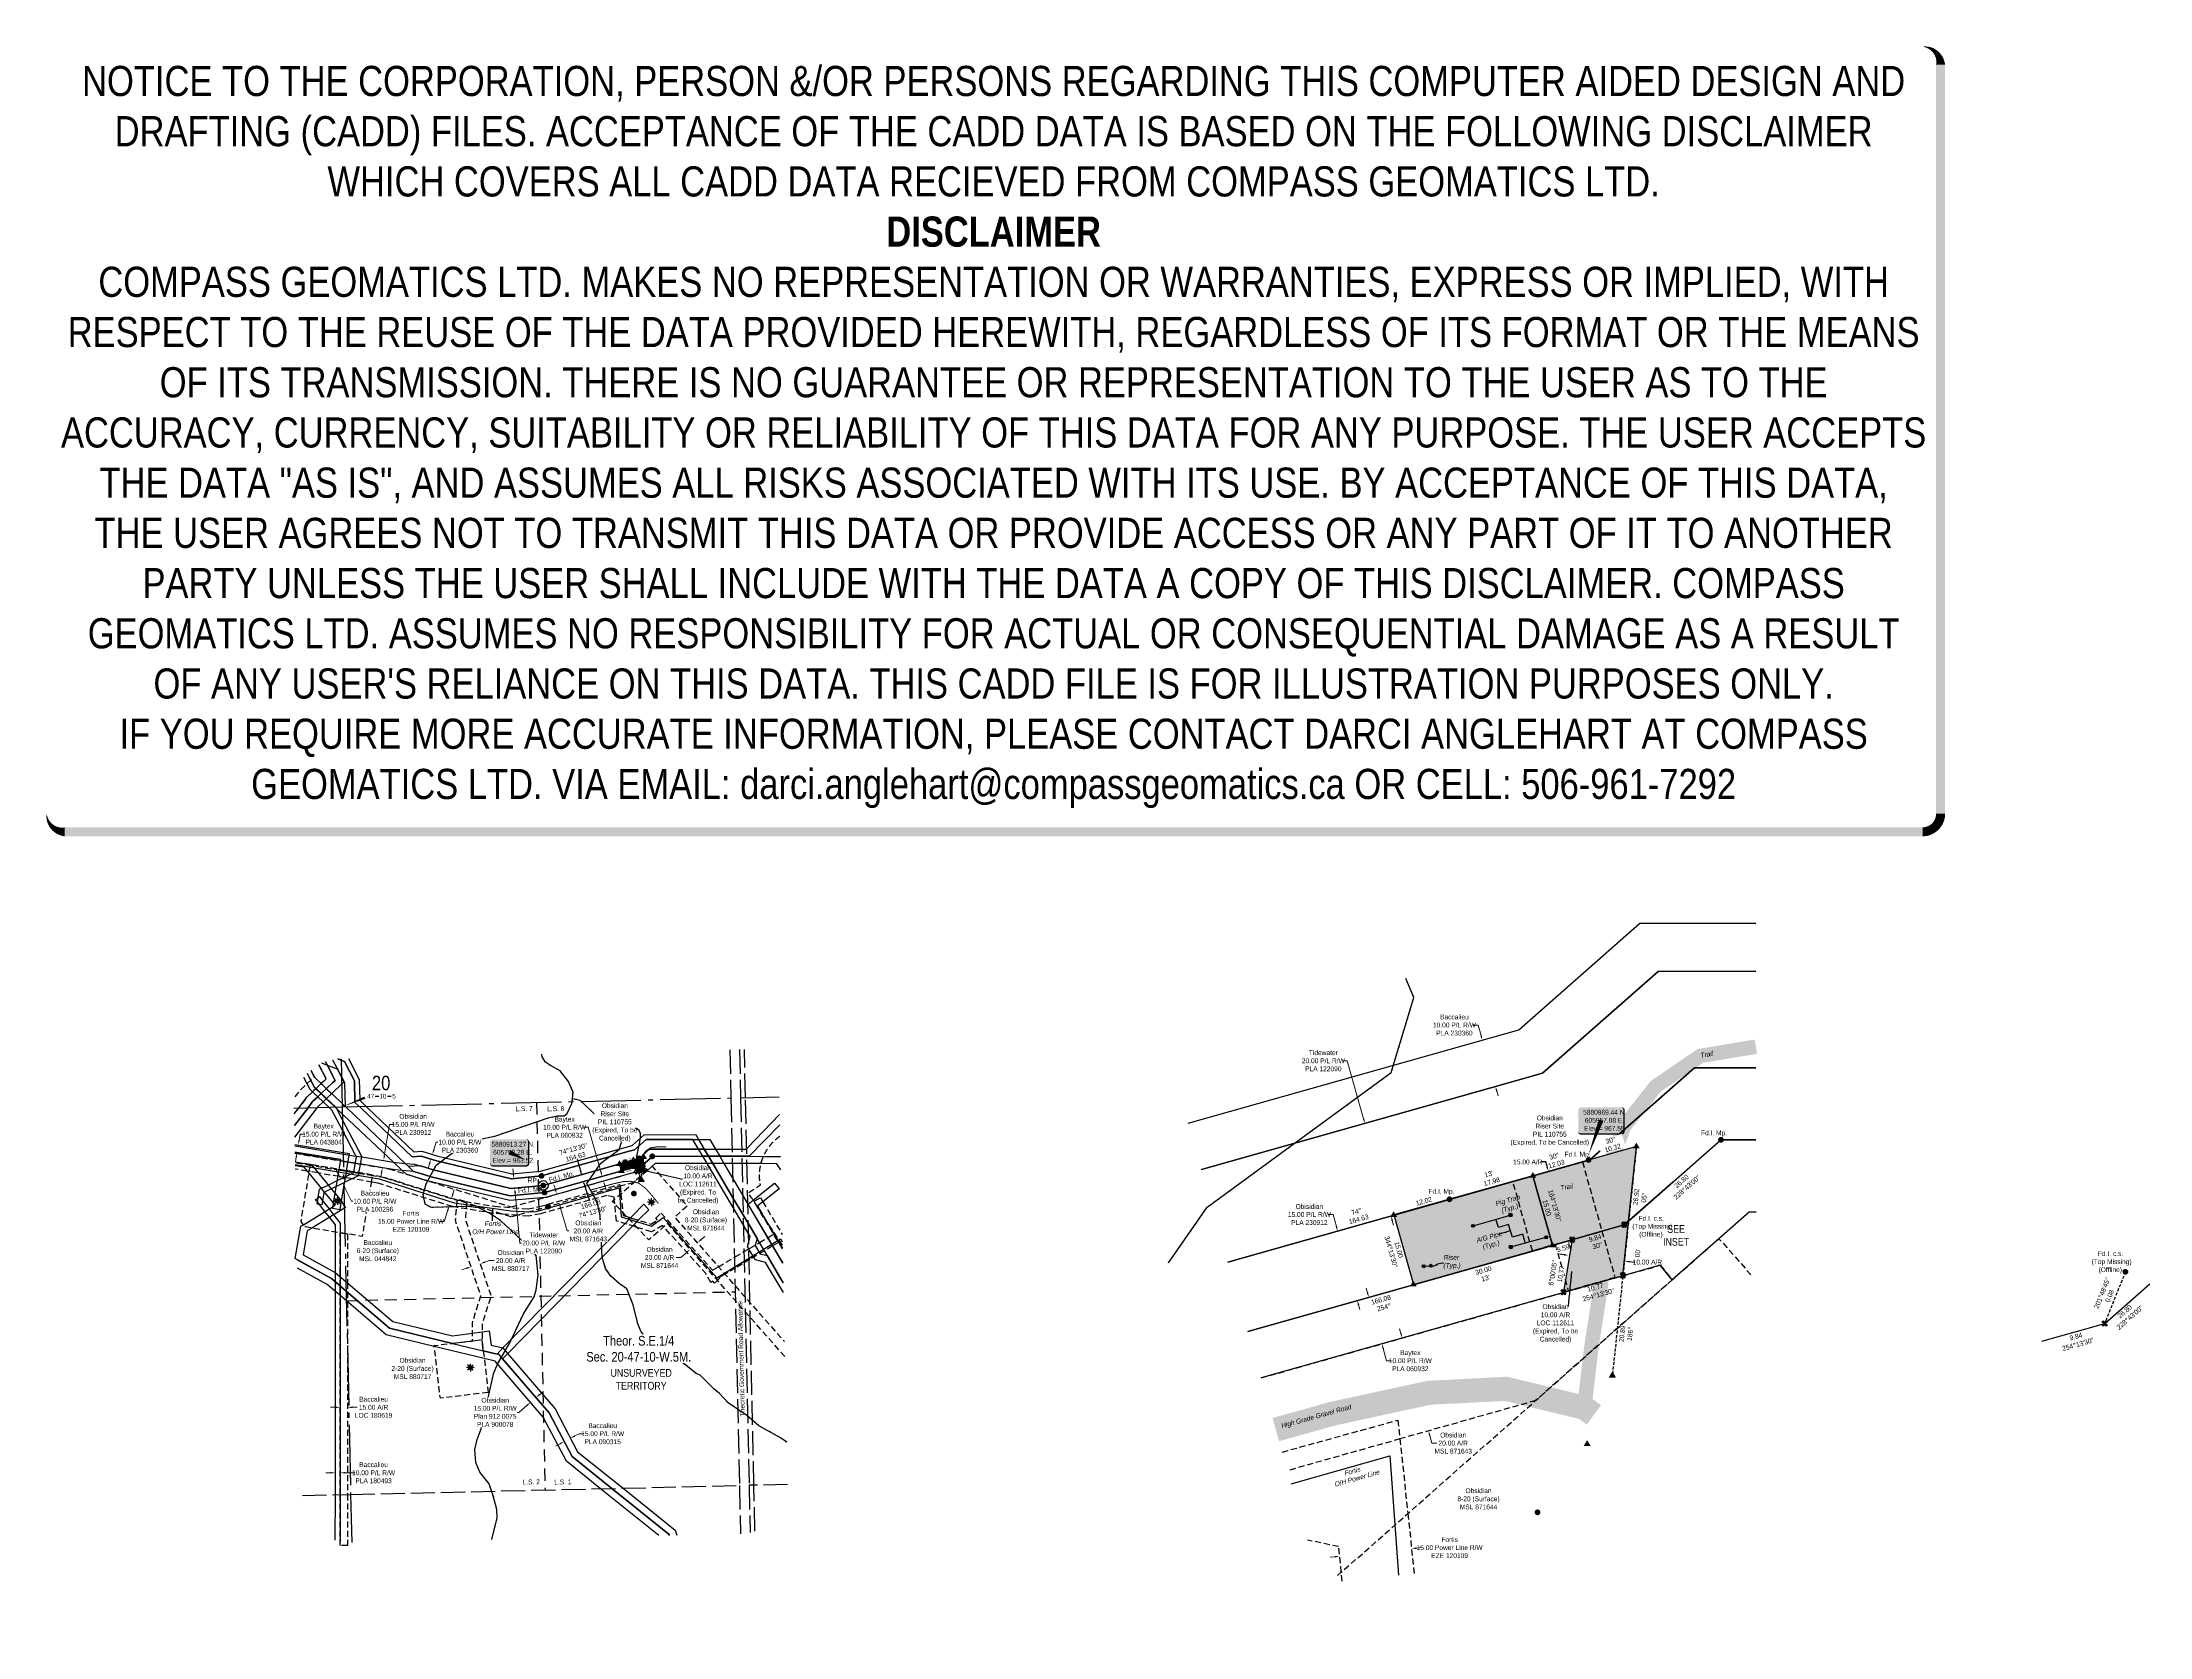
# Model space of a CAD drawing. Extents: x 604719 to 609092, y 5879977 to 5883286.
import ezdxf
from ezdxf.enums import TextEntityAlignment as Align

# ---------------------------------------------------------------- set-up
doc = ezdxf.new("R2010")
doc.units = 0
doc.header["$LTSCALE"] = 5
doc.header["$PDSIZE"] = 0.5
for name, pattern in [('foc-ACCESSROAD', [3.75, 2.5, -1.25]), ('foc-FLOWLINE', [3.75, 2.5, -1.25]), ('foc-LSD', [8, 5, -3]), ('foc-QUARTERLINE', [33, 25, -3, 2, -3]), ('foc-TRAV', [1.875, 1.25, -0.625]), ('foc-UNSURVEYED', [12.5, 10, -2.5]), ('foc-WHEELTRACKS', [2, 0.4, -1.6])]:
    doc.linetypes.add(name, pattern=pattern)
doc.layers.get('Defpoints').update_dxf_attribs({"color": 9})
for name, color, linetype in [('10', 1, 'Continuous'), ('35', 37, 'Continuous'), ('9', 3, 'Continuous'), ('AS-POWER', 104, 'foc-POWER'), ('AS-POWER-T', 104, 'Continuous'), ('AS-ROADS', 254, 'Continuous'), ('AS-SYMBOL', 7, 'Continuous'), ('C-AR', 13, 'foc-ACCESSROAD'), ('C-RW', 13, 'Continuous'), ('C-SYMBOL', 7, 'Continuous'), ('C-WS', 13, 'foc-ACCESSROAD'), ('C-WS-S', 8, 'Continuous'), ('CG-SIGNATURES', 7, 'Continuous'), ('DETAIL-T', 7, 'Continuous'), ('F-AR', 190, 'foc-ACCESSROAD'), ('F-EZE', 190, 'foc-FLOWLINE'), ('F-RW', 190, 'Continuous'), ('F-WS', 190, 'foc-ACCESSROAD'), ('L-BD', 7, 'Continuous'), ('L-MON', 1, 'Continuous'), ('L-ROAD-T', 7, 'Continuous'), ('L-SECLBL', 7, 'Continuous'), ('L-SECQ', 8, 'foc-QUARTERLINE'), ('L-SECTION-LSD', 7, 'foc-LSD'), ('L-UNS-T', 3, 'Continuous'), ('L-USEC', 7, 'foc-UNSURVEYED'), ('P-PROPOSED', 10, 'Continuous'), ('P-PROPOSED-H', 21, 'Continuous'), ('P-TRAV', 4, 'foc-TRAV'), ('P-TXT', 4, 'Continuous'), ('T-WATER-P3', 160, 'foc-WHEELTRACKS')]:
    doc.layers.add(name, color=color, linetype=linetype)
doc.layers.add('AS-PIPE-AG', color=7, linetype='Continuous', true_color=0x7d00fa)
doc.layers.add('AS-PIPE-AG-T', color=7, linetype='Continuous', true_color=0x7d00fa)
for name, color, linetype, lineweight in [('C-AR-T', 13, 'Continuous', 9), ('C-RW-T', 13, 'Continuous', 9), ('C-WS-T', 13, 'Continuous', 9), ('F-AR-T', 190, 'Continuous', 9), ('F-EZE-T', 190, 'Continuous', 9), ('F-RW-T', 190, 'Continuous', 9), ('F-WS-T', 190, 'Continuous', 9), ('T-TEXT', 48, 'Continuous', 18)]:
    doc.layers.add(name, color=color, linetype=linetype, lineweight=lineweight)
doc.layers.add('DISCLAIMER', color=7, linetype='Continuous', plot=False)
doc.styles.add('100L', font='ARIALN.TTF', dxfattribs={"height": 11})
doc.styles.add('175L', font='ARIALN.TTF', dxfattribs={"height": 20})
doc.styles.add('80', font='ARIALN.TTF', dxfattribs={"height": 10})
doc.styles.add('80CG', font='ARIALN.TTF', dxfattribs={"height": 10})
doc.styles.add('80L', font='ARIALN.TTF', dxfattribs={"height": 10})
doc.styles.add('foc-LtypeFont', font='ARIALN.TTF', dxfattribs={"height": 7.35})
doc.styles.add('SIMPLEX', font='ARIALN.TTF')
doc.linetypes.add('foc-POWER', pattern='A,6,-1,["P",foc-LtypeFont,S=0.2,R=0,X=-0.625,Y=-0.75],-1.24,4', length=12.24)
doc.linetypes.add('foc-TOPO-flowdirection-NOLINE', pattern='A,0,[">",foc-LtypeFont,S=0.3,R=0,X=0,Y=-0.945],-20,[">",foc-LtypeFont,S=0.3,R=0,X=0,Y=-0.945],0', length=20)
doc.dimstyles.new('Compass 5 000', dxfattribs={"dimscale": 5, "dimtxt": 9, "dimasz": 2, "dimexe": 0.2, "dimexo": 0.0625, "dimgap": 0.5, "dimtad": 0, "dimtih": 1, "dimtoh": 1, "dimzin": 0, "dimdsep": 46, "dimtxsty": '80CG', "dimcen": 0.1, "dimse1": 1, "dimse2": 1, "dimclrd": 256, "dimclrt": 256, "dimaunit": 1, "dimadec": 4, "dimazin": 0, "dimtfac": 0.06, "dimtofl": 0, "dimtmove": 0, "dimatfit": 1, "dimfxl": 0.2, "dimtolj": 1, "dimtzin": 0, "dimlwd": -1, "dimarcsym": 0})

# ---------------------------------------------------------------- blocks, each defined once
blk = doc.blocks.new('L-SECLBL')
at = {"layer": '9', "color": 7}
for p, q in [((-5.1, -27.8), (-12.3, -27.8)), ((20.7, -27.8), (13.5, -27.8))]:
    blk.add_line(p, q, dxfattribs=at)
at = {"layer": '10', "color": 2, "style": 'SIMPLEX'}
blk.add_attdef('SEC', text='', height=30, dxfattribs=at).set_placement((0, 0), align=Align.MIDDLE)
at = {"layer": '10', "color": 5, "style": '80L'}
blk.add_attdef('TWP', text='', height=9.5, dxfattribs=at).set_placement((-14.4, -27.4), align=Align.MIDDLE_RIGHT)
blk.add_attdef('RGE', text='', height=9.5, dxfattribs=at).set_placement((3.6, -27.4), align=Align.MIDDLE_CENTER)
blk.add_attdef('MER', text='', height=9.5, dxfattribs=at).set_placement((23.2, -27.4), align=Align.MIDDLE_LEFT)
blk = doc.blocks.new('*D417')
at = {"layer": 'C-AR-T', "transparency": 16777216}
for p, q in [((605783.4, 5880904.8), (605780.6, 5880914.4)), ((605794.2, 5880866.3), (605807.6, 5880818.8)), ((605807.6, 5880818.8), (605817.6, 5880818.8))]:
    blk.add_line(p, q, dxfattribs=at)
for points in [[(605785, 5880905.2), (605781.8, 5880904.3), (605786.1, 5880895.2)], [(605795.8, 5880866.7), (605792.6, 5880865.8), (605791.5, 5880875.9)]]:
    blk.add_solid(points, dxfattribs=at)
at = {"layer": 'Defpoints', "color": 0, "transparency": 16777216}
for p in [(605773, 5880891.5), (605778.4, 5880872.2), (605791.5, 5880875.9)]:
    blk.add_point(p, dxfattribs=at)
at = {"layer": 'C-AR-T', "transparency": 16777216, "insert": (605851.9, 5880818.8), "char_height": 10, "attachment_point": 5, "style": '80CG', "bg_fill": 3, "box_fill_scale": 1.1, "bg_fill_color": 256, "bg_fill_true_color": 13158600, "bg_fill_transparency": 0}
blk.add_mtext('\\A1;Obsidian\\P20.00 A/R\\PMSL 871643', dxfattribs=at)
blk = doc.blocks.new('*D418')
at = {"layer": 'C-AR-T', "transparency": 16777216}
for p, q in [((606086, 5880800.9), (606093.5, 5880807.6)), ((606044, 5880763.8), (606034, 5880763.8)), ((606056.1, 5880774.4), (606044, 5880763.8))]:
    blk.add_line(p, q, dxfattribs=at)
for points in [[(606084.9, 5880802.2), (606087.1, 5880799.7), (606078.5, 5880794.3)], [(606055, 5880775.7), (606057.2, 5880773.2), (606063.5, 5880781.1)]]:
    blk.add_solid(points, dxfattribs=at)
at = {"layer": 'Defpoints', "color": 0, "transparency": 16777216}
for p in [(606074.9, 5880798.4), (606059.9, 5880785.2), (606063.5, 5880781.1)]:
    blk.add_point(p, dxfattribs=at)
at = {"layer": 'C-AR-T', "transparency": 16777216, "insert": (605999.7, 5880763.8), "char_height": 10, "attachment_point": 5, "style": '80CG'}
blk.add_mtext('\\A1;Obsidian\\P20.00 A/R\\PMSL 871644', dxfattribs=at)
blk = doc.blocks.new('*D419')
at = {"layer": 'C-AR-T', "transparency": 16777216}
for p, q in [((605637, 5880754.1), (605646.4, 5880757.3)), ((605646.4, 5880757.3), (605656.4, 5880757.3)), ((605599, 5880741.3), (605589.6, 5880738.1))]:
    blk.add_line(p, q, dxfattribs=at)
for points in [[(605636.4, 5880755.7), (605637.5, 5880752.5), (605627.5, 5880750.9)], [(605598.5, 5880742.9), (605599.6, 5880739.7), (605608.5, 5880744.5)]]:
    blk.add_solid(points, dxfattribs=at)
at = {"layer": 'Defpoints', "color": 0, "transparency": 16777216}
for p in [(605627.5, 5880750.9), (605610.8, 5880737.6), (605629.8, 5880744)]:
    blk.add_point(p, dxfattribs=at)
at = {"layer": 'C-AR-T', "transparency": 16777216, "insert": (605690.7, 5880757.3), "char_height": 10, "attachment_point": 5, "style": '80CG'}
blk.add_mtext('\\A1;Obsidian\\P20.00 A/R\\PMSL 880717', dxfattribs=at)
blk = doc.blocks.new('*D420')
at = {"layer": 'C-RW-T', "transparency": 16777216}
for p, q in [((605724.3, 5880456.6), (605707.7, 5880442.4)), ((605750.9, 5880479.4), (605758.5, 5880485.9)), ((605707.7, 5880442.4), (605697.7, 5880442.4))]:
    blk.add_line(p, q, dxfattribs=at)
for points in [[(605723.2, 5880457.9), (605725.4, 5880455.4), (605731.9, 5880463.1)], [(605749.8, 5880480.7), (605752, 5880478.1), (605743.3, 5880472.9)]]:
    blk.add_solid(points, dxfattribs=at)
at = {"layer": 'Defpoints', "color": 0, "transparency": 16777216}
for p in [(605719.8, 5880500.3), (605731.9, 5880463.1)]:
    blk.add_point(p, dxfattribs=at)
at = {"layer": 'C-RW-T', "transparency": 16777216, "insert": (605658.6, 5880442.4), "char_height": 10, "attachment_point": 5, "style": '80CG', "bg_fill": 3, "box_fill_scale": 1.1, "bg_fill_color": 256, "bg_fill_true_color": 13158600, "bg_fill_transparency": 0}
blk.add_mtext('\\A1;Obisidian\\P15.00 P/L R/W\\PPlan 912 0075\\PPLA 900078', dxfattribs=at)
at = {"layer": 'Defpoints', "color": 0, "transparency": 16777216}
blk.add_point((605708.5, 5880490.6), dxfattribs=at)
blk = doc.blocks.new('*D421')
at = {"layer": 'C-RW-T', "transparency": 16777216}
for p, q in [((605428.6, 5880974.8), (605439.3, 5881039.8)), ((605439.3, 5881039.8), (605449.3, 5881039.8)), ((605422.9, 5880940.2), (605421.3, 5880930.4))]:
    blk.add_line(p, q, dxfattribs=at)
for points in [[(605427, 5880975), (605430.3, 5880974.5), (605427, 5880964.9)], [(605421.3, 5880940.5), (605424.6, 5880940), (605424.6, 5880950.1)]]:
    blk.add_solid(points, dxfattribs=at)
at = {"layer": 'Defpoints', "color": 0, "transparency": 16777216}
for p in [(605415.6, 5880951.6), (605418, 5880966.4), (605427, 5880964.9)]:
    blk.add_point(p, dxfattribs=at)
at = {"layer": 'C-RW-T', "transparency": 16777216, "insert": (605488.4, 5881039.8), "char_height": 10, "attachment_point": 5, "style": '80CG'}
blk.add_mtext('\\A1;Obisidian\\P15.00 P/L R/W\\PPLA 230912', dxfattribs=at)
blk = doc.blocks.new('*D422')
at = {"layer": 'Defpoints', "color": 0, "transparency": 16777216}
for p in [(605337, 5880455.6), (605352, 5880455.6), (605352, 5880452.9)]:
    blk.add_point(p, dxfattribs=at)
at = {"layer": 'F-AR-T', "transparency": 16777216}
for p, q in [((605327, 5880452.9), (605317, 5880452.9)), ((605362, 5880452.9), (605372, 5880452.9))]:
    blk.add_line(p, q, dxfattribs=at)
for points in [[(605327, 5880454.6), (605327, 5880451.2), (605337, 5880452.9)], [(605362, 5880454.6), (605362, 5880451.2), (605352, 5880452.9)]]:
    blk.add_solid(points, dxfattribs=at)
at = {"layer": 'F-AR-T', "transparency": 16777216, "insert": (605406.3, 5880452.9), "char_height": 10, "attachment_point": 5, "style": '80CG'}
blk.add_mtext('\\A1;Baccalieu\\P15.00 A/R\\PLOC 180619', dxfattribs=at)
blk = doc.blocks.new('*D423')
at = {"layer": 'Defpoints', "color": 0, "transparency": 16777216}
for p in [(605519.6, 5880885.2), (605524, 5880899.5), (605563.3, 5880871.5)]:
    blk.add_point(p, dxfattribs=at)
at = {"layer": 'F-EZE-T', "transparency": 16777216}
for p, q in [((605570.8, 5880895.4), (605573.8, 5880904.9)), ((605553, 5880838.7), (605543, 5880838.7)), ((605560.3, 5880862), (605553, 5880838.7))]:
    blk.add_line(p, q, dxfattribs=at)
for points in [[(605569.2, 5880895.9), (605572.4, 5880894.9), (605567.8, 5880885.8)], [(605558.7, 5880862.5), (605561.9, 5880861.5), (605563.3, 5880871.5)]]:
    blk.add_solid(points, dxfattribs=at)
at = {"layer": 'F-EZE-T', "transparency": 16777216, "insert": (605483.9, 5880838.7), "char_height": 10, "attachment_point": 5, "style": '80CG'}
blk.add_mtext('\\A1;Fortis\\P15.00 Power Line R/W\\PEZE 120109', dxfattribs=at)
blk = doc.blocks.new('*D424')
at = {"layer": 'Defpoints', "color": 0, "transparency": 16777216}
for p in [(605250, 5880996.7), (605256.5, 5880980.5), (605258.9, 5880995.2)]:
    blk.add_point(p, dxfattribs=at)
at = {"layer": 'F-RW-T', "transparency": 16777216}
for p, q in [((605251.6, 5881006.6), (605253.8, 5881019.7)), ((605253.8, 5881019.7), (605263.8, 5881019.7)), ((605245.9, 5880972.1), (605244.3, 5880962.2))]:
    blk.add_line(p, q, dxfattribs=at)
for points in [[(605244.3, 5880972.3), (605247.6, 5880971.8), (605247.5, 5880981.9)], [(605250, 5881006.8), (605253.2, 5881006.3), (605250, 5880996.7)]]:
    blk.add_solid(points, dxfattribs=at)
at = {"layer": 'F-RW-T', "transparency": 16777216, "insert": (605302.8, 5881019.7), "char_height": 10, "attachment_point": 5, "style": '80CG'}
blk.add_mtext('\\A1;Baytex\\P15.00 P/L R/W\\PPLA 043804', dxfattribs=at)
blk = doc.blocks.new('*D425')
at = {"layer": 'Defpoints', "color": 0, "transparency": 16777216}
for p in [(605798, 5880388.9), (605811.2, 5880395.8), (605814.9, 5880388.8)]:
    blk.add_point(p, dxfattribs=at)
at = {"layer": 'F-RW-T', "transparency": 16777216}
for p, q in [((605792.8, 5880377.2), (605784, 5880372.5)), ((605823.7, 5880393.5), (605832.6, 5880398.1)), ((605832.6, 5880398.1), (605842.6, 5880398.1))]:
    blk.add_line(p, q, dxfattribs=at)
for points in [[(605792, 5880378.7), (605793.6, 5880375.7), (605801.7, 5880381.9)], [(605822.9, 5880395), (605824.5, 5880392), (605814.9, 5880388.8)]]:
    blk.add_solid(points, dxfattribs=at)
at = {"layer": 'F-RW-T', "transparency": 16777216, "insert": (605881.6, 5880398.1), "char_height": 10, "attachment_point": 5, "style": '80CG'}
blk.add_mtext('\\A1;Baccalieu\\P15.00 P/L R/W\\PPLA 090315', dxfattribs=at)
blk = doc.blocks.new('*D426')
at = {"layer": 'Defpoints', "color": 0, "transparency": 16777216}
for p in [(605516.1, 5880970.7), (605519.2, 5880980.2)]:
    blk.add_point(p, dxfattribs=at)
at = {"layer": 'F-RW-T', "transparency": 16777216}
for p, q in [((605531.3, 5880986.9), (605536.4, 5881003.1)), ((605536.4, 5881003.1), (605546.4, 5881003.1)), ((605522.3, 5880958.3), (605519.3, 5880948.7))]:
    blk.add_line(p, q, dxfattribs=at)
for points in [[(605529.7, 5880987.4), (605532.9, 5880986.4), (605528.3, 5880977.4)], [(605520.7, 5880958.8), (605523.9, 5880957.8), (605525.3, 5880967.8)]]:
    blk.add_solid(points, dxfattribs=at)
at = {"layer": 'F-RW-T', "transparency": 16777216, "insert": (605585.5, 5881003.1), "char_height": 10, "attachment_point": 5, "style": '80CG', "bg_fill": 3, "box_fill_scale": 1.1, "bg_fill_color": 256, "bg_fill_true_color": 13158600, "bg_fill_transparency": 0}
blk.add_mtext('\\A1;Baccalieu\\P10.00 P/L R/W\\PPLA 230360', dxfattribs=at)
at = {"layer": 'Defpoints', "color": 0, "transparency": 16777216}
blk.add_point((605528.3, 5880977.4), dxfattribs=at)
blk = doc.blocks.new('*D427')
at = {"layer": 'Defpoints', "color": 0, "transparency": 16777216}
for p in [(605880.6, 5880932.2), (605838.7, 5880920.4), (605841.4, 5880910.8)]:
    blk.add_point(p, dxfattribs=at)
at = {"layer": 'F-RW-T', "transparency": 16777216}
for p, q in [((605851.8, 5881034), (605841.8, 5881034)), ((605877.8, 5880941.9), (605851.8, 5881034)), ((605886, 5880913), (605888.7, 5880903.4))]:
    blk.add_line(p, q, dxfattribs=at)
for points in [[(605879.4, 5880942.3), (605876.2, 5880941.4), (605880.6, 5880932.2)], [(605887.6, 5880913.4), (605884.4, 5880912.5), (605883.3, 5880922.6)]]:
    blk.add_solid(points, dxfattribs=at)
at = {"layer": 'F-RW-T', "transparency": 16777216, "insert": (605802.7, 5881034), "char_height": 10, "attachment_point": 5, "style": '80CG'}
blk.add_mtext('\\A1;Baytex\\P10.00 P/L R/W\\PPLA 060932', dxfattribs=at)
blk = doc.blocks.new('*D428')
at = {"layer": 'Defpoints', "color": 0, "transparency": 16777216}
for p in [(605339.9, 5880927.6), (605342.2, 5880917.6), (605344.2, 5880918.6)]:
    blk.add_point(p, dxfattribs=at)
at = {"layer": 'F-RW-T', "transparency": 16777216}
for p, q in [((605333.5, 5880935.6), (605329.2, 5880944.6)), ((605346.6, 5880908.6), (605360.2, 5880880.5)), ((605360.2, 5880880.5), (605370.2, 5880880.5))]:
    blk.add_line(p, q, dxfattribs=at)
for points in [[(605335, 5880936.4), (605332, 5880934.9), (605337.9, 5880926.6)], [(605348.1, 5880909.3), (605345.1, 5880907.9), (605342.2, 5880917.6)]]:
    blk.add_solid(points, dxfattribs=at)
at = {"layer": 'F-RW-T', "transparency": 16777216, "insert": (605409.3, 5880880.5), "char_height": 10, "attachment_point": 5, "style": '80CG', "bg_fill": 3, "box_fill_scale": 1.1, "bg_fill_color": 256, "bg_fill_true_color": 13158600, "bg_fill_transparency": 0}
blk.add_mtext('\\A1;Baccalieu\\P10.00 P/L R/W\\PPLA 100296', dxfattribs=at)
blk = doc.blocks.new('GAS')
h = blk.add_hatch(color=255)
h.dxf.hatch_style = 1
edge = h.paths.add_edge_path()
edge.add_arc((0, 0), 0.9, 0, 360)
for p, q in [((-0.81, 0), (-1.62, 0)), ((-0.57, 0.57), (-1.14, 1.14)), ((0, 0.81), (0, 1.62)), ((0.57, 0.57), (1.14, 1.14)), ((1.62, 0), (0.81, 0)), ((-0.57, -0.57), (-1.14, -1.14)), ((0, -0.81), (0, -1.62)), ((1.14, -1.14), (0.57, -0.57))]:
    blk.add_line(p, q)
blk.add_circle((0, 0), 0.8)
blk = doc.blocks.new('fdia')
at = {"color": 255, "const_width": 1}
blk.add_lwpolyline([(-0.5, 0, 1), (0.5, 0, 1)], format="xyb", close=True, dxfattribs=at)
blk = doc.blocks.new('Fdiaa')
blk.add_blockref('fdia', (0, 0))
blk = doc.blocks.new('fdib')
at = {"color": 1, "const_width": 1.6}
blk.add_lwpolyline([(-0.4, 0, 1), (0.4, 0, 1)], format="xyb", close=True, dxfattribs=at)
at = {"color": 1}
blk.add_circle((0, 0), 0.8, dxfattribs=at)
blk = doc.blocks.new('Fdibb')
blk.add_blockref('fdib', (0, 0))
blk = doc.blocks.new('fdicc')
for name in ['Fdibb', 'Fdiaa']:
    blk.add_blockref(name, (0, 0))
blk = doc.blocks.new('FDI')
blk.add_blockref('fdicc', (0, 0))
blk = doc.blocks.new('STRIA')
blk.add_hatch(color=255).paths.add_polyline_path([(-0.04, 1.52), (-1.47, -0.87), (1.39, -0.87)])
blk = doc.blocks.new('STRIAA')
blk.add_blockref('STRIA', (0, 0))
blk = doc.blocks.new('STRIB')
at = {"color": 1}
blk.add_solid([(-1.12, -0.67), (-0.04, 1.13), (1.04, -0.67)], dxfattribs=at)
blk = doc.blocks.new('STRIBB')
blk.add_blockref('STRIB', (0, 0))
blk = doc.blocks.new('STRICC')
for name in ['STRIAA', 'STRIBB']:
    blk.add_blockref(name, (0, 0))
blk = doc.blocks.new('fdspike')
blk.add_blockref('STRICC', (0, 0))
blk = doc.blocks.new('*D429')
at = {"layer": 'Defpoints', "color": 0, "transparency": 16777216}
for p in [(607471.1, 5880680.9), (606959.1, 5880536.3), (606986.2, 5880440.1)]:
    blk.add_point(p, dxfattribs=at)
at = {"layer": 'F-RW-T', "transparency": 16777216}
for p, q in [((607468.4, 5880690.5), (607465.7, 5880700.1)), ((607501, 5880575), (607508.2, 5880549.5)), ((607508.2, 5880549.5), (607518.2, 5880549.5))]:
    blk.add_line(p, q, dxfattribs=at)
for points in [[(607470, 5880691), (607466.8, 5880690.1), (607471.1, 5880680.9)], [(607502.6, 5880575.5), (607499.4, 5880574.6), (607498.3, 5880584.7)]]:
    blk.add_solid(points, dxfattribs=at)
at = {"layer": 'F-RW-T', "transparency": 16777216, "insert": (607557.3, 5880549.5), "char_height": 10, "attachment_point": 5, "style": '80CG'}
blk.add_mtext('\\A1;Baytex\\P10.00 P/L R/W\\PPLA 060932', dxfattribs=at)
blk = doc.blocks.new('*D430')
at = {"layer": 'Defpoints', "color": 0, "transparency": 16777216}
for p in [(607462.9, 5881042.2), (606848.3, 5880868.7), (606902.5, 5880676.7)]:
    blk.add_point(p, dxfattribs=at)
at = {"layer": 'F-RW-T', "transparency": 16777216}
for p, q in [((607426.3, 5881171.9), (607416.3, 5881171.9)), ((607460.2, 5881051.8), (607426.3, 5881171.9)), ((607519.8, 5880840.6), (607522.6, 5880830.9))]:
    blk.add_line(p, q, dxfattribs=at)
for points in [[(607461.8, 5881052.3), (607458.6, 5881051.4), (607462.9, 5881042.2)], [(607521.4, 5880841), (607518.2, 5880840.1), (607517.1, 5880850.2)]]:
    blk.add_solid(points, dxfattribs=at)
at = {"layer": 'F-RW-T', "transparency": 16777216, "insert": (607376.8, 5881171.9), "char_height": 10, "attachment_point": 5, "style": '80CG'}
blk.add_mtext('\\A1;Tidewater\\P20.00 P/L R/W\\PPLA 122090', dxfattribs=at)
blk = doc.blocks.new('*D431')
at = {"layer": 'Defpoints', "color": 0, "transparency": 16777216}
for p in [(607706.7, 5881214.9), (606256.4, 5880805.5), (606283.5, 5880709.3)]:
    blk.add_point(p, dxfattribs=at)
at = {"layer": 'F-RW-T', "transparency": 16777216}
for p, q in [((607697.9, 5881246.1), (607687.9, 5881246.1)), ((607704, 5881224.5), (607697.9, 5881246.1)), ((607736.6, 5881109.1), (607739.3, 5881099.4))]:
    blk.add_line(p, q, dxfattribs=at)
for points in [[(607705.6, 5881225), (607702.4, 5881224.1), (607706.7, 5881214.9)], [(607738.2, 5881109.5), (607735, 5881108.6), (607733.8, 5881118.7)]]:
    blk.add_solid(points, dxfattribs=at)
at = {"layer": 'F-RW-T', "transparency": 16777216, "insert": (607648.8, 5881246.1), "char_height": 10, "attachment_point": 5, "style": '80CG'}
blk.add_mtext('\\A1;Baccalieu\\P10.00 P/L R/W\\PPLA 230360', dxfattribs=at)
blk = doc.blocks.new('*D432')
at = {"layer": 'C-RW-T', "transparency": 16777216}
for p, q in [((607396.9, 5880852.9), (607386.9, 5880852.9)), ((607403.9, 5880828.1), (607396.9, 5880852.9)), ((607449.9, 5880665.2), (607452.6, 5880655.5))]:
    blk.add_line(p, q, dxfattribs=at)
for points in [[(607405.5, 5880828.5), (607402.3, 5880827.6), (607406.6, 5880818.5)], [(607451.5, 5880665.6), (607448.3, 5880664.7), (607447.2, 5880674.8)]]:
    blk.add_solid(points, dxfattribs=at)
at = {"layer": 'Defpoints', "color": 0, "transparency": 16777216}
for p in [(607082.4, 5880726.9), (607447.2, 5880674.8), (607123, 5880583.2)]:
    blk.add_point(p, dxfattribs=at)
at = {"layer": 'C-RW-T', "transparency": 16777216, "insert": (607347.8, 5880852.9), "char_height": 10, "attachment_point": 5, "style": '80CG'}
blk.add_mtext('\\A1;Obisidian\\P15.00 P/L R/W\\PPLA 230912', dxfattribs=at)
blk = doc.blocks.new('*D433')
at = {"layer": 'C-AR-T', "transparency": 16777216}
for p, q in [((607537.8, 5880606.2), (607535.1, 5880615.8)), ((607597.6, 5880394.4), (607602.1, 5880378.6)), ((607602.1, 5880378.6), (607612.1, 5880378.6))]:
    blk.add_line(p, q, dxfattribs=at)
for points in [[(607539.4, 5880606.7), (607536.2, 5880605.8), (607540.5, 5880596.6)], [(607599.2, 5880394.8), (607596, 5880393.9), (607594.9, 5880404)]]:
    blk.add_solid(points, dxfattribs=at)
at = {"layer": 'Defpoints', "color": 0, "transparency": 16777216}
for p in [(606998.5, 5880443.6), (607594.9, 5880404), (607052.9, 5880251)]:
    blk.add_point(p, dxfattribs=at)
at = {"layer": 'C-AR-T', "transparency": 16777216, "insert": (607646.3, 5880378.6), "char_height": 10, "attachment_point": 5, "style": '80CG'}
blk.add_mtext('\\A1;Obsidian\\P20.00 A/R\\PMSL 871643', dxfattribs=at)
blk = doc.blocks.new('TEMP')
h = blk.add_hatch(color=255)
h.dxf.hatch_style = 1
h.paths.add_polyline_path([(0, 0.25), (-0.67, 1.15), (-0.67, 0.67), (-1.15, 0.67), (-0.25, 0), (-1.15, -0.67), (-0.67, -0.67), (-0.67, -1.15), (0, -0.25), (0.67, -1.15), (0.67, -0.67), (1.15, -0.67), (0.25, 0), (1.15, 0.67), (0.67, 0.67), (0.67, 1.15)])
h.paths.add_polyline_path([(0.57, 0.85), (0.57, 0.57), (0.85, 0.57), (0.08, 0), (0.85, -0.57), (0.57, -0.57), (0.57, -0.85), (0, -0.08), (-0.57, -0.85), (-0.57, -0.57), (-0.85, -0.57), (-0.08, 0), (-0.85, 0.57), (-0.57, 0.57), (-0.57, 0.85), (0, 0.08)], flags=16)
h = blk.add_hatch(color=1)
h.dxf.hatch_style = 1
h.paths.add_polyline_path([(0, 0.08), (-0.57, 0.85), (-0.57, 0.57), (-0.85, 0.57), (-0.08, 0), (-0.85, -0.57), (-0.57, -0.57), (-0.57, -0.85), (0, -0.08), (0.57, -0.85), (0.57, -0.57), (0.85, -0.57), (0.08, 0), (0.85, 0.57), (0.57, 0.57), (0.57, 0.85)])
at = {"color": 1}
for p, q in [((-0.08, 0), (0.08, 0)), ((0, 0.08), (0, -0.08))]:
    blk.add_line(p, q, dxfattribs=at)
at = {"color": 255, "flags": 128}
blk.add_lwpolyline([(-0.25, 0), (-1.15, 0.67), (-0.67, 0.67), (-0.67, 1.15), (0, 0.25), (0.67, 1.15), (0.67, 0.67), (1.15, 0.67), (0.25, 0), (1.15, -0.67), (0.67, -0.67), (0.67, -1.15), (0, -0.25), (-0.67, -1.15), (-0.67, -0.67), (-1.15, -0.67)], close=True, dxfattribs=at)
at = {"color": 1, "flags": 128}
blk.add_lwpolyline([(-0.08, 0), (-0.85, 0.57), (-0.57, 0.57), (-0.57, 0.85), (0, 0.08), (0.57, 0.85), (0.57, 0.57), (0.85, 0.57), (0.08, 0), (0.85, -0.57), (0.57, -0.57), (0.57, -0.85), (0, -0.08), (-0.57, -0.85), (-0.57, -0.57), (-0.85, -0.57)], close=True, dxfattribs=at)
blk = doc.blocks.new('RISER')
h = blk.add_hatch(color=255)
h.dxf.hatch_style = 1
edge = h.paths.add_edge_path()
edge.add_arc((0, 0), 0.7, 0, 360)
blk.add_hatch(color=13).paths.add_polyline_path([(0.58, -0.15), (-0.58, -0.15, 0.774597)])
at = {"color": 13}
blk.add_line((-0.58, -0.15), (0.58, -0.15), dxfattribs=at)
blk.add_circle((0, 0), 0.6, dxfattribs=at)
blk = doc.blocks.new('PIG')
h = blk.add_hatch(color=255)
h.dxf.hatch_style = 1
edge = h.paths.add_edge_path()
edge.add_arc((0, 0), 0.85, 0, 360)
at = {"layer": 'AS-SYMBOL'}
h = blk.add_hatch(color=13, dxfattribs=at)
h.dxf.hatch_style = 1
h.paths.add_polyline_path([(-0.1, 0, 1), (-0.55, 0, 1)])
h = blk.add_hatch(color=13, dxfattribs=at)
h.dxf.hatch_style = 1
h.paths.add_polyline_path([(0.1, 0, 1), (0.55, 0, 1)])
at = {"layer": 'AS-SYMBOL', "color": 13}
for centre, radius in [((0, 0), 0.75), ((-0.33, 0), 0.225), ((0.33, 0), 0.225)]:
    blk.add_circle(centre, radius, dxfattribs=at)
blk = doc.blocks.new('RP')
at = {"layer": '35', "color": 3}
blk.add_circle((0, 0), 10, dxfattribs=at)
at = {"layer": '35', "color": 3, "style": '80'}
blk.add_attdef('RP_001', (-32.4, 5.8), '', height=10, dxfattribs=at)
blk = doc.blocks.new('*U453')
h = blk.add_hatch(color=254)
edge = h.paths.add_edge_path()
edge.add_line((-34, -28.5), (34, -28.5))
edge.add_arc((34, -22.5), 6, 270, 360)
edge.add_line((40, -22.5), (40, 21))
edge.add_arc((34, 21), 6, 0, 90)
edge.add_line((34, 27), (-34, 27))
edge.add_arc((-34, 21), 6, 90, 180)
edge.add_line((-40, 21), (-40, -22.5))
edge.add_arc((-34, -22.5), 6, 180, 270)
at = {"color": 1, "flags": 128}
blk.add_lwpolyline([(-34, -28.5, 3, 3, 0), (34, -28.5, 3, 3, 0.414214), (40, -22.5, 3, 3, 0), (40, 21, 3, 0, 0.414214), (34, 27, 0, 0, 0), (-34, 27, 0, 0, 0.414214), (-40, 21, 0, 0, 0), (-40, -22.5, 0, 3, 0.414214)], format="xyseb", close=True, dxfattribs=at)
blk.add_lwpolyline([(33.2, -15.7, 0, 10, 0), (0, 0, 5, 5, 0)], format="xyseb", dxfattribs=at)
at = {"color": 1, "style": '80'}
blk.add_attdef('ENTER_TEXT_001', (-36, -5), '', height=10, dxfattribs=at)
blk = doc.blocks.new('*D442')
at = {"layer": 'Defpoints', "color": 0, "transparency": 16777216}
for p in [(605712, 5880929), (605699.1, 5880907.7), (605713.9, 5880909.1)]:
    blk.add_point(p, dxfattribs=at)
at = {"layer": 'F-RW-T', "transparency": 16777216}
for p, q in [((605696.3, 5880937.6), (605695.4, 5880947.5)), ((605700.1, 5880897.7), (605709.8, 5880793.8)), ((605709.8, 5880793.8), (605719.8, 5880793.8))]:
    blk.add_line(p, q, dxfattribs=at)
for points in [[(605698, 5880937.7), (605694.6, 5880937.4), (605697.2, 5880927.6)], [(605701.7, 5880897.9), (605698.4, 5880897.6), (605699.1, 5880907.7)]]:
    blk.add_solid(points, dxfattribs=at)
at = {"layer": 'F-RW-T', "transparency": 16777216, "insert": (605759.4, 5880793.8), "char_height": 10, "attachment_point": 5, "style": '80CG', "bg_fill": 3, "box_fill_scale": 1.1, "bg_fill_color": 256, "bg_fill_true_color": 13158600, "bg_fill_transparency": 0}
blk.add_mtext('\\A1;Tidewater\\P20.00 P/L R/W\\PPLA 122090', dxfattribs=at)
blk = doc.blocks.new('*D443')
at = {"layer": 'Defpoints', "color": 0, "transparency": 16777216}
for p in [(607559.8, 5880159.6), (607428.3, 5879976.6), (607577.5, 5879992.4)]:
    blk.add_point(p, dxfattribs=at)
at = {"layer": 'F-EZE-T', "transparency": 16777216}
for p, q in [((607400.7, 5880142.7), (607390.7, 5880141.7)), ((607569.8, 5880160.6), (607579.7, 5880161.7))]:
    blk.add_line(p, q, dxfattribs=at)
for points in [[(607400.5, 5880144.4), (607400.9, 5880141.1), (607410.6, 5880143.8)], [(607569.6, 5880162.3), (607569.9, 5880159), (607559.8, 5880159.6)]]:
    blk.add_solid(points, dxfattribs=at)
at = {"layer": 'F-EZE-T', "transparency": 16777216, "insert": (607638.8, 5880161.7), "char_height": 10, "attachment_point": 5, "style": '80CG'}
blk.add_mtext('\\A1;Fortis\\P15.00 Power Line R/W\\PEZE 120109', dxfattribs=at)
blk = doc.blocks.new('TRIA')
blk.add_hatch(color=255).paths.add_polyline_path([(-0.04, 1.52), (-1.47, -0.87), (1.39, -0.87)])
blk = doc.blocks.new('TRIAA')
blk.add_blockref('TRIA', (0, 0))
blk = doc.blocks.new('TRIB')
at = {"color": 1}
blk.add_lwpolyline([(-1.12, -0.67), (-0.04, 1.13), (1.04, -0.67)], close=True, dxfattribs=at)
blk = doc.blocks.new('TRIBB')
blk.add_blockref('TRIB', (0, 0))
blk = doc.blocks.new('TRICC')
for name in ['TRIAA', 'TRIBB']:
    blk.add_blockref(name, (0, 0))
blk = doc.blocks.new('plspike')
blk.add_blockref('TRICC', (0, 0))
blk = doc.blocks.new('*D469')
at = {"layer": 'Defpoints', "color": 0, "transparency": 16777216}
for p in [(605327, 5880317.1), (605327, 5880314.2), (605337, 5880314.2)]:
    blk.add_point(p, dxfattribs=at)
at = {"layer": 'F-RW-T', "transparency": 16777216}
for p, q in [((605317, 5880317.1), (605307, 5880317.1)), ((605347, 5880317), (605367.2, 5880317))]:
    blk.add_line(p, q, dxfattribs=at)
for points in [[(605317, 5880318.7), (605317, 5880315.4), (605327, 5880317.1)], [(605347, 5880318.7), (605347, 5880315.4), (605337, 5880317.1)]]:
    blk.add_solid(points, dxfattribs=at)
at = {"layer": 'F-RW-T', "transparency": 16777216, "insert": (605406.3, 5880317), "char_height": 10, "attachment_point": 5, "style": '80CG'}
blk.add_mtext('\\A1;Baccalieu\\P10.00 P/L R/W\\PPLA 180493', dxfattribs=at)
blk = doc.blocks.new('*U470')
h = blk.add_hatch(color=254)
edge = h.paths.add_edge_path()
edge.add_line((-41.5, -28.5), (41.5, -28.5))
edge.add_arc((41.5, -22.5), 6, 270, 360)
edge.add_line((47.5, -22.5), (47.5, 21))
edge.add_arc((41.5, 21), 6, 0, 90)
edge.add_line((41.5, 27), (-41.5, 27))
edge.add_arc((-41.5, 21), 6, 90, 180)
edge.add_line((-47.5, 21), (-47.5, -22.5))
edge.add_arc((-41.5, -22.5), 6, 180, 270)
at = {"color": 1, "flags": 128}
blk.add_lwpolyline([(-41.5, -28.5, 3, 3, 0), (41.5, -28.5, 3, 3, 0.414214), (47.5, -22.5, 3, 3, 0), (47.5, 21, 3, 0, 0.414214), (41.5, 27, 0, 0, 0), (-41.5, 27, 0, 0, 0.414214), (-47.5, 21, 0, 0, 0), (-47.5, -22.5, 0, 3, 0.414214)], format="xyseb", close=True, dxfattribs=at)
blk.add_lwpolyline([(-26.5, -72.9, 0, 10, 0), (0, 0, 5, 5, 0)], format="xyseb", dxfattribs=at)
at = {"color": 1, "style": '80'}
blk.add_attdef('ENTER_TEXT_001', (-36, -5), '', height=10, dxfattribs=at)
blk = doc.blocks.new('*D471')
at = {"layer": 'Defpoints', "color": 0, "transparency": 16777216}
for p in [(608001.4, 5880756.3), (607884.4, 5880748), (607999.3, 5880735.9)]:
    blk.add_point(p, dxfattribs=at)
at = {"layer": 'P-TXT', "transparency": 16777216}
for p, q in [((607876.6, 5880769.4), (607866.6, 5880770.4)), ((608011.4, 5880755.2), (608021.9, 5880754.1))]:
    blk.add_line(p, q, dxfattribs=at)
for points in [[(607876.7, 5880771), (607876.4, 5880767.7), (607886.5, 5880768.3)], [(608011.6, 5880756.9), (608011.2, 5880753.6), (608001.4, 5880756.3)]]:
    blk.add_solid(points, dxfattribs=at)
at = {"layer": 'P-TXT', "transparency": 16777216, "insert": (608049.2, 5880754.1), "char_height": 10, "attachment_point": 5, "style": '80CG'}
blk.add_mtext('\\A1;10.00 A/R', dxfattribs=at)
blk = doc.blocks.new('*D472')
at = {"layer": 'Defpoints', "color": 0, "transparency": 16777216}
for p in [(607834, 5880939.9), (607843.8, 5880942.6), (607874.8, 5880795.7)]:
    blk.add_point(p, dxfattribs=at)
at = {"layer": 'P-TXT', "transparency": 16777216}
for p, q in [((607838.4, 5880961.9), (607828.4, 5880961.9)), ((607841.1, 5880952.3), (607838.4, 5880961.9)), ((607887.3, 5880788.8), (607890, 5880779.2))]:
    blk.add_line(p, q, dxfattribs=at)
for points in [[(607842.7, 5880952.7), (607839.5, 5880951.8), (607843.8, 5880942.6)], [(607888.9, 5880789.3), (607885.7, 5880788.4), (607884.5, 5880798.4)]]:
    blk.add_solid(points, dxfattribs=at)
at = {"layer": 'P-TXT', "transparency": 16777216, "insert": (607801.1, 5880961.9), "char_height": 10, "attachment_point": 5, "style": '80CG'}
blk.add_mtext('\\A1;15.00 A/R', dxfattribs=at)
blk = doc.blocks.new('Disclaimer_Legal')
at = {"layer": 'DISCLAIMER', "color": 254, "flags": 128}
blk.add_lwpolyline([(-3612.9, -1104.6, 37.5, 37.5, 0), (4096.1, -1104.6, 37.5, 37.5, 0.414214), (4171.1, -1029.6, 37.5, 37.5, 0), (4171.1, 2078.7, 37.5, 0, 0.414214), (4096.1, 2153.7, 0, 0, 0), (-3612.9, 2153.7, 0, 0, 0.414214), (-3687.9, 2078.7, 0, 0, 0), (-3687.9, -1029.6, 0, 37.5, 0.414214)], format="xyseb", close=True, dxfattribs=at)
at = {"layer": 'DISCLAIMER', "color": 254, "insert": (241.6, 533.9), "char_height": 125, "width": 7717.568, "attachment_point": 5, "style": '80'}
blk.add_mtext('NOTICE TO THE CORPORATION, PERSON &/OR PERSONS REGARDING THIS COMPUTER AIDED DESIGN AND DRAFTING (CADD) FILES. ACCEPTANCE OF THE CADD DATA IS BASED ON THE FOLLOWING DISCLAIMER WHICH COVERS ALL CADD DATA RECIEVED FROM COMPASS GEOMATICS LTD.\\P{\\fArial Narrow|b1|i0|c0|p34;DISCLAIMER}\\PCOMPASS GEOMATICS LTD. MAKES NO REPRESENTATION OR WARRANTIES, EXPRESS OR IMPLIED, WITH RESPECT TO THE REUSE OF THE DATA PROVIDED HEREWITH, REGARDLESS OF ITS FORMAT OR THE MEANS OF ITS TRANSMISSION. THERE IS NO GUARANTEE OR REPRESENTATION TO THE USER AS TO THE ACCURACY, CURRENCY, SUITABILITY OR RELIABILITY OF THIS DATA FOR ANY PURPOSE. THE USER ACCEPTS THE DATA "AS IS", AND ASSUMES ALL RISKS ASSOCIATED WITH ITS USE. BY ACCEPTANCE OF THIS DATA, THE USER AGREES NOT TO TRANSMIT THIS DATA OR PROVIDE ACCESS OR ANY PART OF IT TO ANOTHER PARTY UNLESS THE USER SHALL INCLUDE WITH THE DATA A COPY OF THIS DISCLAIMER. COMPASS GEOMATICS LTD. ASSUMES NO RESPONSIBILITY FOR ACTUAL OR CONSEQUENTIAL DAMAGE AS A RESULT OF ANY USER\'S RELIANCE ON THIS DATA. THIS CADD FILE IS FOR ILLUSTRATION PURPOSES ONLY.\\PIF YOU REQUIRE MORE ACCURATE INFORMATION, PLEASE CONTACT DARCI ANGLEHART AT COMPASS GEOMATICS LTD. VIA EMAIL: darci.anglehart@compassgeomatics.ca OR CELL: 506-961-7292', dxfattribs=at)

msp = doc.modelspace()

# ---------------------------------------------------------------- hatches: boundary and pattern name
at = {"layer": 'P-PROPOSED-H'}
h = msp.add_hatch(color=256, dxfattribs=at)
h.dxf.hatch_style = 1
h.paths.add_polyline_path([(605945.505, 5880966.165), (605949.582, 5880951.736), (605920.723, 5880943.583), (605916.647, 5880958.013)])
h.paths.add_polyline_path([(605967.005, 5880972.239), (605945.505, 5880966.165), (605949.582, 5880951.736), (605954.959, 5880953.255), (605953.833, 5880942.55), (605964.192, 5880945.477)])
h = msp.add_hatch(color=256, dxfattribs=at)
h.dxf.hatch_style = 1
h.paths.add_polyline_path([(607852.27, 5880789.209), (607893.1, 5880800.744), (607875.063, 5880691.777), (607998.321, 5880726.598), (608010.159, 5880839.247), (608026.445, 5880994.222), (607811.507, 5880933.5)])
h = msp.add_hatch(color=256, dxfattribs=at)
h.dxf.hatch_style = 1
h.paths.add_polyline_path([(607852.27, 5880789.209), (607811.507, 5880933.5), (607522.925, 5880851.972), (607563.689, 5880707.681)])

# ---------------------------------------------------------------- linework, layer by layer
at = {"layer": 'AS-PIPE-AG', "flags": 128}
for points in [[(607687.408, 5880829.494), (607765.008, 5880851.714)], [(607795.758, 5880794.974), (607790.918, 5880812.314), (607769.258, 5880805.904), (607761.288, 5880832.394), (607739.968, 5880826.224), (607734.868, 5880843.124)], [(607765.828, 5880785.774), (607839.378, 5880805.614)], [(607585.168, 5880745.484), (607599.748, 5880746.594)]]:
    msp.add_lwpolyline(points, dxfattribs=at)
at = {"layer": 'AS-POWER', "flags": 128}
for points in [[(605243.72, 5880957.008), (605417.661, 5880927.094), (605573.227, 5880877.261), (605691.018, 5880860.798), (605731.134, 5880858.596), (605743.702, 5880858.865), (605915.863, 5880908.066), (605920.21, 5880848.352), (605982.848, 5880828.667), (606007.245, 5880846.87), (606118.408, 5880721.68), (606250.453, 5880802.22), (606254.224, 5880796.358)], [(607310.351, 5880294), (607515.036, 5880352.496), (607533.09, 5880104.51)]]:
    msp.add_lwpolyline(points, dxfattribs=at)
at = {"layer": 'AS-ROADS', "flags": 128}
for points, const_width in [([(607918.298, 5880451.884), (607932.768, 5880576.544), (607952.748, 5880705.384), (607960.508, 5880867.294), (607969.978, 5880953.074), (608001.178, 5881036.224), (608066.348, 5881118.834), (608158.748, 5881181.924), (608274.21, 5881201.185)], 29.988), ([(605956.189, 5880918.005), (605957.636, 5880930.471), (605959.634, 5880943.355), (605960.41, 5880959.546), (605961.357, 5880968.124), (605964.477, 5880976.439), (605970.994, 5880984.7), (605980.234, 5880991.009), (605993.26, 5880993.182), (606013.893, 5880993.211)], 2), ([(607760.938, 5880882.134), (607845.108, 5880905.534), (607909.618, 5880914.664), (607964.998, 5880902.344)], 29.988), ([(605997.37, 5880875.816), (605983.996, 5880892.25), (605970.748, 5880907.222), (605956.188, 5880918.007), (605939.957, 5880921.942), (605923.96, 5880921.122), (605903.866, 5880916.754), (605882.88, 5880910.868), (605856.824, 5880903.718)], 2), ([(607278.175, 5880406.588), (607395.068, 5880439.374), (607596.008, 5880483.054), (607755.978, 5880491.254), (607918.298, 5880451.884), (607938.089, 5880437.226)], 49.979)]:
    msp.add_lwpolyline(points, dxfattribs=dict(at, const_width=const_width))
at = {"layer": 'C-AR', "flags": 128}
for points in [[(605292.881, 5881163.792), (605308.116, 5881134.203), (605298.495, 5881125.158), (605286.926, 5881114.38), (605279.602, 5881107.526), (605268.56, 5881097.197), (605250.934, 5881074.161), (605241.434, 5881061.744)], [(605243.365, 5881097.199), (605253.676, 5881110.675), (605268.298, 5881124.354), (605275.887, 5881131.461), (605283.4, 5881138.483), (605282.408, 5881140.433), (605276.276, 5881152.322)]]:
    msp.add_lwpolyline(points, dxfattribs=at)
at = {"layer": 'C-AR'}
for points in [[(605243.219, 5880979.967), (605339.97, 5880964.021), (605345.219, 5880963.166), (605354.782, 5880961.59), (605368.287, 5880959.365), (605378.154, 5880957.74), (605438.025, 5880947.878), (605473.559, 5880936.815), (605504.157, 5880927.29), (605523.234, 5880921.35), (605692.416, 5880868.683), (605762.841, 5880888.562), (605948.96, 5880941.098), (605958.586, 5880943.816), (605971.923, 5880947.58), (605974.426, 5880944.574), (605946.091, 5880919.495), (605917.928, 5880911.546), (605704.662, 5880851.348), (605692.06, 5880847.791), (605672.787, 5880853.793), (605601.155, 5880876.102), (605581.573, 5880882.202), (605578.203, 5880883.251), (605433.325, 5880928.374), (605430.536, 5880928.828), (605405.477, 5880932.919), (605374.78, 5880937.985), (605361.374, 5880940.183), (605351.517, 5880941.807), (605345.664, 5880942.757), (605336.71, 5880944.247), (605278.763, 5880953.805), (605277.142, 5880954.084), (605243.664, 5880959.608)], [(607247.513, 5880513.879), (607846.013, 5880682.817), (607942.267, 5880709.991), (608075.637, 5880747.634), (608100.669, 5880717.572), (607817.315, 5880466.786), (607535.69, 5880387.297), (607302.5, 5880321.475)]]:
    msp.add_lwpolyline(points, dxfattribs=at)
at = {"layer": 'C-AR', "flags": 128}
for points in [[(605957.745, 5880943.659), (605948.119, 5880940.942), (605945.413, 5880950.57), (605955.038, 5880953.287), (605957.745, 5880943.659)], [(607981.959, 5880722.018), (607885.705, 5880694.845), (607858.645, 5880791.123), (607954.89, 5880818.289), (607981.959, 5880722.018)]]:
    msp.add_lwpolyline(points, close=True, dxfattribs=at)
at = {"layer": 'C-RW'}
for p, q in [((608998.031, 5880626.875), (609091.645, 5880709.07)), ((608867.816, 5880590.088), (608998.031, 5880626.875))]:
    msp.add_line(p, q, dxfattribs=at)
for points in [[(607178.861, 5880754.103), (607634.012, 5880882.575), (607778.397, 5880923.331), (607922.761, 5880964.082), (607929.267, 5880965.918), (608147.05, 5881157.269), (608274.269, 5881157.427)], [(606248.875, 5881039.297), (606185.289, 5880973.693), (606182.155, 5880973.711), (606167.347, 5880973.793), (606151.984, 5880973.774), (606124.368, 5880973.738), (606101.146, 5880973.71), (606089.561, 5880973.694), (605984.723, 5880973.564), (605964.651, 5880955.917), (605960.69, 5880954.798), (605955.88, 5880953.439), (605946.255, 5880950.724), (605761.053, 5880898.445), (605689.94, 5880891.798), (605525.839, 5880930.972), (605503.965, 5880937.846), (605489.225, 5880942.478), (605465.411, 5880944.51), (605451.017, 5880945.738), (605438.026, 5880947.878), (605380.702, 5880957.32), (605378.154, 5880957.739), (605370.834, 5880958.945), (605368.287, 5880959.365), (605354.782, 5880961.589), (605345.218, 5880963.164), (605339.97, 5880964.023), (605243.219, 5880979.966)], [(608274.472, 5881007.89), (608201.838, 5881008.024), (608102.159, 5880920.254), (608000.908, 5880831.834), (607954.89, 5880818.289), (607818.953, 5880779.074), (607220.04, 5880610.013)]]:
    msp.add_lwpolyline(points, dxfattribs=at)
at = {"layer": 'C-WS', "flags": 128}
for points in [[(605959.848, 5880954.646), (605955.038, 5880953.287), (605945.413, 5880950.57), (605941.358, 5880964.994), (605955.794, 5880969.069), (605959.848, 5880954.646)], [(607954.89, 5880818.289), (607906.785, 5880804.7), (607810.54, 5880777.534), (607769.984, 5880921.769), (607914.348, 5880962.519), (607954.89, 5880818.289)], [(605644.162, 5880483.5), (605544.792, 5880471.838), (605532.189, 5880579.225), (605531.963, 5880581.145), (605569.86, 5880585.593), (605611.327, 5880590.459), (605611.296, 5880606.852), (605611.256, 5880628.337), (605628.868, 5880683.988), (605576.23, 5880840.429), (605578.68, 5880870.624), (605579.859, 5880885.15), (605599.441, 5880879.051), (605598.49, 5880867.326), (605596.508, 5880842.912), (605649.917, 5880684.177), (605631.273, 5880625.265), (605631.302, 5880609.629), (605631.333, 5880592.807), (605633.991, 5880570.16), (605635.854, 5880554.289), (605637.748, 5880538.155), (605644.162, 5880483.5)]]:
    msp.add_lwpolyline(points, close=True, dxfattribs=at)
for points in [[(606259.466, 5880558.264), (606189.56, 5880637.403), (606158.619, 5880672.431), (606119.751, 5880716.433), (606015.704, 5880834.224), (606008.115, 5880827.52), (605977.34, 5880800.336), (605952.71, 5880826.332), (605949.82, 5880829.382), (605939.5, 5880840.273), (605931.604, 5880848.606), (605923.714, 5880856.934), (605906.727, 5880874.862), (605901.644, 5880880.228), (605905.773, 5880883.875), (605919.569, 5880896.061), (605942.887, 5880916.66), (605946.091, 5880919.495), (605974.426, 5880944.574), (605984.129, 5880953.091), (606056.992, 5880870.604), (606030.746, 5880847.421), (606121.758, 5880744.385), (606135.237, 5880729.126), (606157.937, 5880703.427), (606188.877, 5880668.403), (606258.784, 5880589.263)], [(607406.296, 5880103.664), (607414.135, 5880110.588), (607552.097, 5880232.448), (607785.273, 5880438.43), (607817.315, 5880466.786), (608100.669, 5880717.572), (608197.702, 5880802.74), (608265.277, 5880726.24)]]:
    msp.add_lwpolyline(points, dxfattribs=at)
at = {"layer": 'F-AR'}
msp.add_lwpolyline([(605351.951, 5880271.933), (605351.913, 5880165.855), (605336.922, 5880165.9), (605336.957, 5880271.589), (605337.087, 5880684.847), (605337.09, 5880693.37), (605337.092, 5880704.574), (605337.096, 5880724.175), (605337.098, 5880731.805), (605337.123, 5880815.021), (605346.838, 5880813.419), (605352.118, 5880812.547), (605352.087, 5880711.361), (605352.081, 5880691.76), (605352.075, 5880672.038), (605352.045, 5880574.88), (605351.951, 5880271.933)], close=True, dxfattribs=at)
at = {"layer": 'F-EZE'}
for points in [[(605243.601, 5880962.453), (605337.086, 5880946.526), (605345.613, 5880945.073), (605351.88, 5880944.005), (605364.772, 5880941.809), (605375.131, 5880940.044), (605418.1, 5880932.723), (605430.536, 5880928.828), (605573.583, 5880884.021), (605578.203, 5880883.251), (605657.891, 5880869.984), (605726.807, 5880864.695), (605749.917, 5880869.249), (605917.515, 5880915.441), (605917.928, 5880911.546), (605919.569, 5880896.061), (605923.714, 5880856.934), (605924.357, 5880850.86), (605931.604, 5880848.606), (605943.929, 5880844.774), (605960.036, 5880839.766), (605981.234, 5880833.174), (605995.592, 5880841.397), (605991.762, 5880845.64), (606002.901, 5880855.692), (606109.747, 5880737.297), (606121.758, 5880744.385), (606156.582, 5880764.937), (606186.365, 5880782.513), (606206.925, 5880794.646), (606224.158, 5880804.816), (606236.329, 5880811.999), (606246.437, 5880794.894), (606234.27, 5880787.699), (606217.046, 5880777.512), (606186.868, 5880759.663), (606157.087, 5880742.049), (606135.237, 5880729.126), (606123.426, 5880722.141), (606124.614, 5880720.822), (606119.751, 5880716.433), (606113.476, 5880710.77), (606110.244, 5880714.352), (606106.064, 5880711.883), (606095.888, 5880729.107), (606096.567, 5880729.508), (606008.115, 5880827.52), (606005.879, 5880829.998), (605983.019, 5880816.907), (605952.71, 5880826.332), (605948.198, 5880827.735), (605932.089, 5880832.743), (605910.477, 5880839.464), (605906.727, 5880874.862), (605905.773, 5880883.875), (605905.208, 5880889.202), (605890.239, 5880892.361), (605753.364, 5880854.634), (605727.698, 5880849.58), (605704.662, 5880851.348), (605672.787, 5880853.793), (605656.082, 5880855.075), (605600.204, 5880864.378), (605580.394, 5880867.676), (605570.092, 5880869.391), (605414.581, 5880918.104), (605403.347, 5880920.018), (605358.491, 5880927.66), (605349.438, 5880929.202), (605345.947, 5880929.797), (605341.506, 5880930.554), (605334.643, 5880931.722), (605290.792, 5880939.193), (605275.126, 5880941.862), (605268.154, 5880943.05), (605243.935, 5880947.176)], [(606254.558, 5880781.2), (606244.723, 5880797.843), (606234.614, 5880814.947), (606204.556, 5880865.81), (606199.88, 5880873.354), (606198.981, 5880875.245), (606195.998, 5880880.291), (606197.552, 5880881.208), (606208.905, 5880887.918), (606211.562, 5880883.423), (606211.835, 5880882.961), (606213.88, 5880879.5), (606253.884, 5880811.81)], [(607291.468, 5880360.074), (607531.562, 5880426.248), (607535.69, 5880387.297), (607552.097, 5880232.448), (607565.289, 5880107.922)], [(607416.091, 5880092.116), (607414.135, 5880110.588), (607408.493, 5880163.851), (607343.634, 5880177.539)]]:
    msp.add_lwpolyline(points, dxfattribs=at)
at = {"layer": 'F-RW'}
for points in [[(607096.407, 5881042.622), (607782.365, 5881236.246), (608033.814, 5881457.144), (608273.861, 5881457.47)], [(607123.873, 5880946.512), (607724.035, 5881115.92), (607831.26, 5881146.185), (608071.523, 5881357.28), (608273.997, 5881357.533)], [(608273.997, 5881357.533), (608071.523, 5881357.28), (607831.26, 5881146.185), (607724.035, 5881115.92), (607123.873, 5880946.512)], [(605241.434, 5881061.744), (605250.934, 5881074.161), (605268.56, 5881097.197), (605279.602, 5881107.526), (605286.926, 5881114.38), (605298.495, 5881125.158), (605308.116, 5881134.203), (605292.881, 5881163.792)], [(605241.966, 5881037.364), (605270.265, 5881074.604), (605279.893, 5881087.278), (605290.478, 5881097.23), (605297.797, 5881104.111), (605309.267, 5881114.896), (605320.894, 5881125.826), (605326.568, 5881131.16), (605309.031, 5881165.202), (605306.545, 5881170.028)], [(605306.545, 5881170.028), (605309.031, 5881165.202), (605326.568, 5881131.16), (605320.894, 5881125.826), (605309.267, 5881114.896), (605297.797, 5881104.111), (605290.478, 5881097.23), (605279.893, 5881087.278), (605270.265, 5881074.604), (605241.966, 5881037.364)], [(605321.295, 5881174.209), (605329.943, 5881157.408), (605339.744, 5881138.363), (605345.018, 5881128.116), (605343.018, 5881126.23), (605340.07, 5881123.447), (605320.096, 5881104.6), (605308.684, 5881093.833), (605301.364, 5881086.925), (605291.226, 5881077.358), (605289.455, 5881075.045), (605242.483, 5881013.707)], [(605268.775, 5881145.23), (605275.888, 5881131.461), (605282.606, 5881118.461), (605286.923, 5881114.376), (605293.502, 5881108.151), (605297.788, 5881104.1), (605304.417, 5881097.833), (605308.678, 5881093.815), (605327.653, 5881075.923), (605341.698, 5881048.865), (605380.205, 5880975.258), (605381.221, 5880973.316), (605378.988, 5880960.269), (605375.956, 5880942.56), (605375.606, 5880940.514), (605374.346, 5880933.15), (605365.882, 5880929.057), (605345.594, 5880919.246), (605344.538, 5880918.736), (605329.064, 5880911.253), (605318.637, 5880906.211), (605304.724, 5880899.482), (605302.881, 5880898.591), (605300.434, 5880881.646), (605299.15, 5880872.752), (605294.148, 5880873.473), (605289.252, 5880874.179), (605289.902, 5880878.884), (605291.242, 5880887.961), (605293.743, 5880905.279), (605298.186, 5880907.428), (605312.097, 5880914.155), (605331.056, 5880923.324), (605344.298, 5880929.728), (605347.586, 5880931.318), (605348.896, 5880931.951), (605365.357, 5880939.911), (605365.738, 5880942.134), (605366.098, 5880944.239), (605369.12, 5880961.894), (605370.786, 5880971.632), (605367.841, 5880977.265), (605342.19, 5881026.34), (605319.49, 5881069.766), (605313.333, 5881075.594), (605301.364, 5881086.925), (605290.478, 5881097.23), (605279.602, 5881107.526), (605274.495, 5881112.361), (605268.298, 5881124.355), (605261.753, 5881137.024)], [(608274.269, 5881157.428), (608147.05, 5881157.269), (607929.267, 5880965.918), (607922.761, 5880964.082), (607778.397, 5880923.331), (607634.012, 5880882.581), (607178.86, 5880754.107)], [(605242.828, 5880997.89), (605343.172, 5880981.343), (605355.506, 5880979.312), (605353.067, 5880964.538), (605350.166, 5880946.953), (605349.803, 5880944.756), (605348.654, 5880937.788), (605347.723, 5880932.151), (605346.662, 5880925.717), (605344.652, 5880913.539), (605339.301, 5880881.111), (605336.282, 5880862.821), (605321.475, 5880865.265), (605322.17, 5880869.474), (605323.384, 5880876.834), (605326.63, 5880896.502), (605330.132, 5880917.723), (605332.124, 5880929.794), (605332.929, 5880934.671), (605334.995, 5880947.195), (605335.371, 5880949.474), (605338.256, 5880966.97), (605243.161, 5880982.642)], [(607220.036, 5880610.027), (607818.953, 5880779.096), (607954.89, 5880818.289), (608000.908, 5880831.834), (608010.159, 5880839.247), (608201.838, 5881008.024), (608274.472, 5881007.89)], [(605326.932, 5880177.295), (605326.963, 5880271.359), (605327.114, 5880693.361), (605327.102, 5880713.117), (605327.103, 5880731.805), (605326.968, 5880732.834), (605327.128, 5880816.671), (605327.133, 5880831.619), (605314.745, 5880847.337), (605305.39, 5880859.208), (605289.824, 5880878.96), (605287.831, 5880881.488), (605285.991, 5880883.823), (605288.448, 5880885.76), (605293.842, 5880890.011), (605298.347, 5880884.295), (605313.977, 5880864.461), (605323.332, 5880852.591), (605337.13, 5880835.084), (605337.123, 5880815.021), (605337.098, 5880731.805), (605337.098, 5880724.174), (605337.098, 5880704.571), (605337.097, 5880693.37), (605337.095, 5880684.845), (605336.957, 5880271.589), (605336.925, 5880174.518)], [(606255.194, 5880752.327), (606232.556, 5880790.647), (606222.444, 5880807.765), (606183.244, 5880874.122), (606193.696, 5880882.522), (606238.094, 5880918.203), (606247.491, 5880906.511), (606213.88, 5880879.5), (606202.76, 5880870.563), (606213.081, 5880853.008), (606215.49, 5880848.985), (606254.522, 5880782.828)], [(608274.677, 5880857.597), (608260.193, 5880857.579), (608197.702, 5880802.74), (608100.669, 5880717.572), (608075.637, 5880747.634), (607942.267, 5880709.991), (607846.013, 5880682.817), (607247.513, 5880513.879)]]:
    msp.add_lwpolyline(points, dxfattribs=at)
at = {"layer": 'F-WS', "flags": 128}
msp.add_lwpolyline([(606254.383, 5880789.137), (606215.489, 5880848.987), (606213.044, 5880852.949), (606204.556, 5880865.81), (606199.88, 5880873.354), (606198.591, 5880874.991), (606193.696, 5880882.522), (606191.517, 5880885.876), (606190.417, 5880887.568), (606183.728, 5880897.862), (606208.95, 5880914.251), (606208.783, 5880915.106), (606208.624, 5880915.962), (606208.472, 5880916.82), (606208.327, 5880917.679), (606208.19, 5880918.539), (606208.06, 5880919.4), (606207.938, 5880920.262), (606207.823, 5880921.126), (606207.716, 5880921.99), (606207.617, 5880922.856), (606207.525, 5880923.722), (606207.44, 5880924.589), (606207.363, 5880925.456), (606207.294, 5880926.324), (606207.232, 5880927.193), (606207.178, 5880928.062), (606207.132, 5880928.931), (606207.092, 5880929.801), (606207.061, 5880930.672), (606207.037, 5880931.542), (606207.02, 5880932.413), (606207.012, 5880933.284), (606207.011, 5880934.155), (606207.017, 5880935.026), (606207.031, 5880935.897), (606207.053, 5880936.767), (606207.082, 5880937.638), (606207.119, 5880938.508), (606207.163, 5880939.378), (606207.215, 5880940.248), (606207.275, 5880941.116), (606207.341, 5880941.984), (606207.416, 5880942.852), (606207.499, 5880943.719), (606207.588, 5880944.585), (606207.686, 5880945.451), (606207.79, 5880946.316), (606207.903, 5880947.179), (606208.023, 5880948.042), (606208.15, 5880948.904), (606208.285, 5880949.764), (606208.427, 5880950.623), (606208.578, 5880951.481), (606208.735, 5880952.338), (606208.899, 5880953.193), (606209.071, 5880954.046), (606209.251, 5880954.899), (606209.438, 5880955.75), (606209.633, 5880956.598), (606209.835, 5880957.446), (606210.044, 5880958.29), (606210.261, 5880959.134), (606210.485, 5880959.976), (606210.716, 5880960.816), (606210.921, 5880961.495), (606211.201, 5880962.489), (606211.454, 5880963.322), (606211.714, 5880964.153), (606211.982, 5880964.982), (606212.257, 5880965.808), (606212.538, 5880966.632), (606212.827, 5880967.454), (606213.124, 5880968.273), (606213.428, 5880969.089), (606213.738, 5880969.903), (606214.056, 5880970.714), (606214.381, 5880971.521), (606214.712, 5880972.327), (606215.051, 5880973.129), (606215.397, 5880973.928), (606215.75, 5880974.724), (606216.109, 5880975.519), (606216.528, 5880976.458), (606216.849, 5880977.095), (606217.229, 5880977.879), (606217.616, 5880978.659), (606218.01, 5880979.436), (606218.411, 5880980.209), (606218.818, 5880980.979), (606219.232, 5880981.745), (606219.652, 5880982.507), (606220.08, 5880983.267), (606220.514, 5880984.022), (606220.954, 5880984.773), (606221.401, 5880985.521), (606221.854, 5880986.265), (606222.315, 5880987.004), (606222.781, 5880987.739), (606223.253, 5880988.471), (606223.733, 5880989.198), (606224.218, 5880989.921), (606224.71, 5880990.64), (606225.207, 5880991.355), (606225.712, 5880992.065), (606226.222, 5880992.77), (606226.738, 5880993.472), (606227.261, 5880994.168), (606227.79, 5880994.861), (606228.324, 5880995.549), (606228.865, 5880996.231), (606229.411, 5880996.909), (606229.963, 5880997.583), (606230.522, 5880998.251), (606231.085, 5880998.915), (606231.655, 5880999.574), (606232.231, 5881000.227), (606232.812, 5881000.876), (606233.399, 5881001.519), (606233.991, 5881002.158), (606234.589, 5881002.791), (606235.193, 5881003.419), (606235.801, 5881004.042), (606236.416, 5881004.659), (606237.036, 5881005.271), (606237.66, 5881005.878), (606238.291, 5881006.479), (606238.926, 5881007.074), (606239.567, 5881007.664), (606240.212, 5881008.249), (606240.863, 5881008.828), (606241.519, 5881009.401), (606242.18, 5881009.968), (606242.845, 5881010.53), (606243.516, 5881011.086), (606244.191, 5881011.636), (606244.872, 5881012.179), (606245.556, 5881012.718), (606246.246, 5881013.249), (606246.94, 5881013.776), (606247.638, 5881014.296), (606248.341, 5881014.81), (606249.049, 5881015.317), (606249.398, 5881015.563)], dxfattribs=at)
msp.add_lwpolyline([(605401.633, 5880922.966), (605382.594, 5880807.518), (605346.838, 5880813.419), (605277.899, 5880824.795), (605264.123, 5880827.068), (605260.689, 5880831.859), (605255.88, 5880838.569), (605272.412, 5880938.744), (605273.412, 5880944.81), (605275.428, 5880957.033), (605277.049, 5880956.753), (605334.995, 5880947.195), (605343.95, 5880945.705), (605349.803, 5880944.756), (605359.659, 5880943.131), (605373.066, 5880940.933), (605403.762, 5880935.867), (605401.633, 5880922.966)], close=True, dxfattribs=at)
at = {"layer": 'L-BD', "color": 5, "flags": 128}
msp.add_lwpolyline([(605760.967, 5880898.459), (605760.969, 5880898.451)], dxfattribs=at)
at = {"layer": 'L-SECLBL', "flags": 128}
msp.add_lwpolyline([(605341.101, 5881076.232, 0, 4.998, 0), (605388.217, 5881095.318, 0, 0, 0)], format="xyseb", dxfattribs=at)
at = {"layer": 'L-SECQ', "flags": 128}
for points in [[(605338.919, 5881176.167), (605341.101, 5881076.232)], [(605241.169, 5881073.944), (605341.101, 5881076.232)], [(605341.101, 5881076.232), (606147.672, 5881094.703)], [(605341.101, 5881076.232), (605358.654, 5880272.087)], [(606167.776, 5881095.146), (606247.606, 5881096.906), (606247.607, 5881096.906)], [(605358.654, 5880272.087), (605360.835, 5880172.152)]]:
    msp.add_lwpolyline(points, dxfattribs=at)
at = {"layer": 'L-SECTION-LSD', "flags": 128}
for points in [[(605744.386, 5881085.468), (605762.015, 5880281.325)], [(605349.877, 5880674.161), (606156.525, 5880692.633)]]:
    msp.add_lwpolyline(points, dxfattribs=at)
at = {"layer": 'L-USEC', "flags": 128}
for points in [[(606145.472, 5881194.637), (606147.672, 5881094.703)], [(606165.575, 5881195.098), (606167.776, 5881095.146)], [(606177.827, 5881095.368), (606175.626, 5881195.328)], [(606147.672, 5881094.703), (606165.377, 5880290.564)], [(606167.776, 5881095.146), (606185.481, 5880291.006)], [(606195.532, 5880291.225), (606177.827, 5881095.368)], [(605258.722, 5880269.798), (605358.654, 5880272.087)], [(605358.654, 5880272.087), (606165.377, 5880290.564)], [(606165.377, 5880290.564), (606167.578, 5880190.629)], [(606265.312, 5880292.758), (606185.481, 5880291.005)], [(606185.481, 5880291.006), (606187.636, 5880193.115)], [(606197.63, 5880195.951), (606195.532, 5880291.225)]]:
    msp.add_lwpolyline(points, dxfattribs=at)
at = {"layer": 'P-PROPOSED'}
for points in [[(605967.005, 5880972.239), (605945.505, 5880966.165), (605949.582, 5880951.736), (605954.959, 5880953.255), (605953.833, 5880942.55), (605964.192, 5880945.477), (605967.005, 5880972.239)], [(605945.505, 5880966.165), (605949.582, 5880951.736), (605920.723, 5880943.583), (605916.647, 5880958.013)]]:
    msp.add_lwpolyline(points, close=True, dxfattribs=at)
at = {"layer": 'P-PROPOSED', "flags": 128}
for points in [[(607852.27, 5880789.209), (607893.1, 5880800.744), (607875.063, 5880691.777), (607998.321, 5880726.598), (608010.159, 5880839.247), (608026.445, 5880994.222), (607811.507, 5880933.5), (607852.27, 5880789.209)], [(607852.27, 5880789.209), (607811.507, 5880933.5), (607522.925, 5880851.972), (607563.689, 5880707.681)]]:
    msp.add_lwpolyline(points, close=True, dxfattribs=at)
at = {"layer": 'P-TRAV'}
msp.add_line((609040.88, 5880733.941), (608998.031, 5880626.875), dxfattribs=at)
at = {"layer": 'P-TRAV', "flags": 128}
for points in [[(605962.009, 5880924.711), (605967.004, 5880972.239)], [(608026.488, 5880994.484), (607976.498, 5880518.944)]]:
    msp.add_lwpolyline(points, dxfattribs=at)
at = {"layer": 'T-WATER-P3', "flags": 128}
msp.add_lwpolyline([(607055.459, 5880752.345), (607136.139, 5880868.039), (607517.888, 5881147.328), (607564.806, 5881303.516), (607547.688, 5881342.314)], dxfattribs=at)
at = {"layer": 'T-WATER-P3', "linetype": 'foc-TOPO-flowdirection-NOLINE', "flags": 128}
msp.add_lwpolyline([(607055.459, 5880752.345), (607136.139, 5880868.039), (607517.888, 5881147.328), (607564.806, 5881303.516), (607547.688, 5881342.314)], dxfattribs=at)

# ---------------------------------------------------------------- block references
at = {"layer": '35', "color": 2, "xscale": 0.99958882, "yscale": 0.99958882, "zscale": 0.99958882}
msp.add_blockref('RP', (605758.283, 5880913.273), dxfattribs=at).add_auto_attribs({'RP_001': 'RP'})
at = {"layer": 'AS-SYMBOL', "xscale": 5.000000000000012, "yscale": 5.000000000000012, "zscale": 5.000000000000012}
msp.add_blockref('GAS', (605982.705, 5880878.551), dxfattribs=at)
at = {"layer": 'AS-SYMBOL', "color": 2}
for name, p, xscale, yscale, zscale in [('PIG', (607765.008, 5880851.714), 4.997944100000007, 4.997944100000007, 9.99588820000002), ('RISER', (607687.408, 5880829.494), 4.997944100000009, 4.997944100000009, 4.997944100000009), ('RISER', (607599.748, 5880746.594), 4.997944100000009, 4.997944100000009, 4.997944100000009), ('PIG', (607765.828, 5880785.774), 4.997944100000007, 4.997944100000007, 9.99588820000002), ('RISER', (607585.168, 5880745.484), 4.997944100000009, 4.997944100000009, 4.997944100000009)]:
    msp.add_blockref(name, p, dxfattribs=dict(at, xscale=xscale, yscale=yscale, zscale=zscale))
at = {"layer": 'CG-SIGNATURES', "color": 3, "xscale": 0.5, "yscale": 0.5, "zscale": 0.5}
msp.add_blockref('Disclaimer_Legal', (606571.962, 5882199.307), dxfattribs=at)
at = {"layer": 'Defpoints', "xscale": 4.997944100000009, "yscale": 4.997944100000009, "zscale": 4.997944100000009}
for p in [(605754.697, 5880933.017), (605946.481, 5880896.308), (605768.367, 5880869.412), (607821.218, 5880234.914)]:
    msp.add_blockref('FDI', p, dxfattribs=at)
at = {"layer": 'Defpoints', "color": 4, "xscale": 4.997944100000009, "yscale": 4.997944100000009, "zscale": 4.997944100000009}
msp.add_blockref('fdspike', (607924.308, 5880377.184), dxfattribs=at)
at = {"layer": 'DETAIL-T', "color": 3}
ref = msp.add_blockref('*U470', (607953.087, 5881048.366), dxfattribs=dict(at, xscale=0.99958882, yscale=0.99958882, zscale=0.99958882))
ref.add_attrib('ENTER_TEXT_001', '5880969.44 N.', (607915.783, 5881060.133), dxfattribs={"layer": '0', "color": 1, "height": 9.99589, "style": '80'})
ref.add_attrib('ENTER_TEXT_002', '605957.08 E.', (607919.305, 5881043.433), dxfattribs={"layer": '0', "color": 1, "height": 9.99589, "style": '80'})
ref.add_attrib('ENTER_TEXT_003', 'Elev.= 967.55', (607917.692, 5881026.732), dxfattribs={"layer": '0', "color": 1, "height": 9.99589, "style": '80'})
at = {"layer": 'DETAIL-T', "color": 2}
ref = msp.add_blockref('*U453', (605688.152, 5880982.079), dxfattribs=dict(at, xscale=0.99958882, yscale=0.99958882, zscale=0.99958882))
ref.add_attrib('ENTER_TEXT_001', '5880913.27 N.', (605650.848, 5880993.847), dxfattribs={"layer": '0', "color": 1, "height": 9.99589, "style": '80'})
ref.add_attrib('ENTER_TEXT_002', '605758.28 E.', (605654.37, 5880977.146), dxfattribs={"layer": '0', "color": 1, "height": 9.99589, "style": '80'})
ref.add_attrib('ENTER_TEXT_003', 'Elev.= 963.52', (605652.822, 5880960.445), dxfattribs={"layer": '0', "color": 1, "height": 9.99589, "style": '80'})
at = {"layer": 'L-MON', "xscale": 4.997944100000009, "yscale": 4.997944100000009, "zscale": 4.997944100000009}
for name, p in [('FDI', (608201.838, 5881008.024)), ('fdspike', (605945.54, 5880966.168)), ('FDI', (605957.079, 5880969.435)), ('fdspike', (605967.008, 5880972.265)), ('FDI', (605984.543, 5880973.619)), ('fdspike', (605916.646, 5880958.034)), ('fdspike', (605920.736, 5880943.616)), ('FDI', (605928.215, 5880961.269)), ('fdspike', (605949.573, 5880951.749)), ('FDI', (605964.45, 5880956)), ('fdspike', (607811.808, 5880933.514)), ('FDI', (607638.558, 5880884.524)), ('fdspike', (607522.868, 5880852.174)), ('FDI', (608000.908, 5880831.834)), ('fdspike', (607563.768, 5880707.994))]:
    msp.add_blockref(name, p, dxfattribs=at)
at = {"layer": 'L-MON', "color": 3}
for name, p, xscale, yscale, zscale in [('TEMP', (605953.833, 5880942.55), 5.000000000000002, 5.000000000000002, 5.000000000000002), ('TEMP', (605954.959, 5880953.255), 5.000000000000002, 5.000000000000002, 5.000000000000002), ('plspike', (605962.009, 5880924.711), 4.997944100000003, 4.997944100000003, 4.997944100000003), ('TEMP', (605964.192, 5880945.477), 5.000000000000002, 5.000000000000002, 5.000000000000002), ('TEMP', (605964.421, 5880955.929), 5.000000000000002, 5.000000000000002, 5.000000000000002), ('TEMP', (608000.908, 5880831.834), 4.997944100000003, 4.997944100000003, 4.997944100000003), ('TEMP', (607998.321, 5880726.598), 4.997944100000003, 4.997944100000003, 4.997944100000003), ('FDI', (609040.88, 5880733.941), 4.9979441, 4.9979441, 4.9979441), ('TEMP', (608998.031, 5880626.875), 4.9979441, 4.9979441, 4.9979441), ('plspike', (607976.498, 5880518.944), 4.997944100000003, 4.997944100000003, 4.997944100000003)]:
    msp.add_blockref(name, p, dxfattribs=dict(at, xscale=xscale, yscale=yscale, zscale=zscale))
at = {"layer": 'L-SECLBL', "xscale": 0.9995840000000031, "yscale": 0.9995840000000031, "zscale": 0.9995840000000031}
msp.add_blockref('L-SECLBL', (605421.965, 5881125.857), dxfattribs=at).add_auto_attribs({'SEC': '20', 'TWP': '47', 'RGE': '10', 'MER': '5'})

# ---------------------------------------------------------------- texts
at = {"layer": 'AS-PIPE-AG-T', "insert": (607692.955, 5880803.684), "char_height": 9.99589, "attachment_point": 1, "rotation": 15.978546, "style": '80L'}
msp.add_mtext_dynamic_manual_height_columns('\\pi0.57126;{\\fArial Narrow|b0|i1|c0|p34;A/G Pipe\\P\\pi9.2103;(Typ.)}', width=46.68995, gutter_width=50, heights=[0], dxfattribs=at)
at = {"layer": 'AS-POWER-T', "insert": (607394.235, 5880313.501), "char_height": 9.99589, "attachment_point": 1, "rotation": 15.949133, "style": '80L'}
msp.add_mtext_dynamic_manual_height_columns('\\pi26.076;{\\fArial Narrow|b0|i1|c0|p34;Fortis\\P\\pi0.35695;O/H Power Line}', width=80.20371, gutter_width=50, heights=[0], dxfattribs=at)
at = {"layer": 'C-AR-T', "attachment_point": 2, "line_spacing_factor": 1.010437, "style": '80CG'}
for s, insert, char_height, width in [('Obsidian\\PRiser Site\\PPIL 110755\\P(Expired, To be Cancelled)', (607846.635, 5881058.319), 9.99589, 135.61038), ('Obsidian\\P10.00 A/R\\PLOC 112611\\P(Expired, To be Cancelled)', (606079.327, 5880954.907), 9.99584, 77.89159), ('Obsidian\\P10.00 A/R\\PLOC 112611\\P(Expired, To be Cancelled)', (607858.51, 5880666.754), 9.99589, 125.83719)]:
    msp.add_mtext(s, dxfattribs=dict(at, insert=insert, char_height=char_height, width=width))
at = {"layer": 'C-WS-T', "attachment_point": 2, "line_spacing_factor": 1.010437, "style": '80CG'}
for s, insert, char_height, width in [('Obsidian\\P8-20 (Surface)\\PMSL 871644', (606095.812, 5880863.551), 9.99584, 72.59366), ('Obsidian\\P2-20 (Surface)\\PMSL 880717', (605487.152, 5880555.307), 9.99584, 72.59366), ('Obsidian\\P8-20 (Surface)\\PMSL 871644', (607698.823, 5880284.819), 9.99589, 145.18733)]:
    msp.add_mtext(s, dxfattribs=dict(at, insert=insert, char_height=char_height, width=width))
at = {"layer": 'Defpoints', "color": 2, "style": '80L'}
for s, p in [("74°13'30''", (605935.502, 5880968.533)), ("74°13'30''", (605921.073, 5880964.456)), ('12.02', (605921.888, 5880961.571)), ("74°13'30''", (605936.516, 5880942.851)), ('30.00', (605935.701, 5880945.737)), ('17.98', (605936.317, 5880965.647))]:
    msp.add_text(s, height=1.9992, rotation=15.7756, dxfattribs=at).set_placement(p, align=Align.MIDDLE)
at = {"layer": 'DETAIL-T', "color": 3, "insert": (608108.65, 5880809.497), "char_height": 15.9934, "width": 53.76953, "attachment_point": 5, "style": '80CG'}
msp.add_mtext('SEE\\PINSET', dxfattribs=at)
at = {"layer": 'F-WS-T', "insert": (605415.063, 5880799.826), "char_height": 9.99584, "width": 72.59366, "attachment_point": 2, "line_spacing_factor": 1.010437, "style": '80CG'}
msp.add_mtext('Baccalieu\\P6-20 (Surface)\\PMSL 044842', dxfattribs=at)
at = {"layer": 'L-BD', "color": 2, "attachment_point": 2, "style": '80L'}
for s, insert, char_height, width, rotation in [("74°13'30'' 164.63", (605819.281, 5880993.692), 9.99589, 12.64669, 15.7756), ("13'\\P 17.98", (607718.531, 5880941.635), 9.9959, 31.42405, 15.7756), ('\\P12.02', (607579.508, 5880901.426), 9.9959, 51.55605, 15.7756), ("164°13'30'' 15.00", (607861.757, 5880872.754), 9.99589, 7.17237, 285.7756), ('74°\\P164.63', (607444.288, 5880864.147), 9.9959, 25.29337, 15.7756), ("15.00 344°13'30''", (607538.333, 5880781.317), 9.99589, 17.99418, 285.7756), ("30.00 \\P13'", (607707.432, 5880741.654), 9.9959, 28.19209, 15.7756), ('166.08\\P 254°', (607495.06, 5880680.95), 9.9959, 69.21655, 15.7756)]:
    msp.add_mtext(s, dxfattribs=dict(at, insert=insert, char_height=char_height, width=width, rotation=rotation))
at = {"layer": 'L-BD', "color": 3, "attachment_point": 2, "style": '80L'}
for s, insert, char_height, width, rotation in [("30''\\P12.03", (607854.358, 5880978.658), 9.9959, 49.91576, 15.7579), ("26.80 228°43'00''", (608116.693, 5880925.669), 9.99589, 53.09999, 41.3644), ("26.92\\P05''", (608020.754, 5880890.102), 9.9959, 28.23982, 84.0008), ("9.84 \\P30''", (607939.394, 5880809.002), 9.9959, 28.15118, 15.7756), ("\\P00'", (608007.39, 5880775.315), 9.9959, 93.46305, 84.0008), ("10.77\\P 254°13'30''", (607939.953, 5880706.681), 9.99589, 59.46844, 15.7756), ("201°48'45''\\P0.08", (608988.023, 5880691.753), 9.99589, 11.89369, 68.187925), ("26.80\\P228°43'00''", (609035.956, 5880655.513), 9.99589, 70.98646, 41.283854), ('20.89\\P 186°', (607991.698, 5880606.024), 9.9959, 28.23982, 84.0008), ("9.84\\P254°13'30''", (608936.905, 5880604.59), 9.99589, 70.98646, 15.7756)]:
    msp.add_mtext(s, dxfattribs=dict(at, insert=insert, char_height=char_height, width=width, rotation=rotation))
at = {"layer": 'L-MON', "attachment_point": 1, "style": '80L'}
for s, width, insert, char_height in [('Fd.I. Mp.', 43.82565, (608160.318, 5881027.3), 9.9959), ('Fd.I. Mp.', 43.82565, (607877.274, 5880983.091), 9.9959), ('Fd.I. Mp.', 43.82565, (607594.812, 5880906.097), 9.9959), ('\\pi14.058;Fd.I. c.s.\\P\\pi1.0624;(Top Missing)\\P\\pi15.378;(Offline)', 70.09811, (608016.73, 5880850.184), 9.99589), ('\\pi14.058;Fd.I. c.s.\\P\\pi1.0624;(Top Missing)\\P\\pi15.378;(Offline)', 70.09811, (608969.754, 5880776.8), 9.99589)]:
    msp.add_mtext_dynamic_manual_height_columns(s, width=width, gutter_width=10, heights=[0], dxfattribs=dict(at, insert=insert, char_height=char_height))
at = {"layer": 'L-ROAD-T', "style": '80L'}
msp.add_text('Theoretic Government Road Allowance', height=9.99584, rotation=91.261285, dxfattribs=at).set_placement((606168.87, 5880553.786), align=Align.MIDDLE_CENTER)
at = {"layer": 'L-UNS-T', "color": 3, "insert": (605961.446, 5880510.865), "char_height": 15.99334, "attachment_point": 5, "style": '80L'}
msp.add_mtext_dynamic_manual_height_columns('UNSURVEYED TERRITORY', width=126.36116, gutter_width=47.48, heights=[0], dxfattribs=at)
at = {"layer": 'T-TEXT', "char_height": 9.99589, "attachment_point": 1, "style": '80L'}
for s, width, insert, rotation in [('{\\fArial Narrow|b0|i1|c0|p34;Trail}', 126.99105, (608158.511, 5881187.971), 9.470881), ('\\pi2.1373;{\\fArial Narrow|b0|i1|c0|p34;Pig Trap\\P\\pi9.2422;(Typ.)}', 46.7538, (607731.222, 5880879.217), 16.684774), ('{\\fArial Narrow|b0|i1|c0|p34;Trail}', 126.99105, (607867.917, 5880912.903), 9.470881), ('{\\fArial Narrow|b0|i1|c0|p34;High Grade Gravel Road}', 126.99105, (607288.194, 5880419.114), 15.53005)]:
    msp.add_mtext_dynamic_manual_height_columns(s, width=width, gutter_width=50, heights=[0], dxfattribs=dict(at, insert=insert, rotation=rotation))
at = {"layer": 'T-TEXT', "insert": (607632.557, 5880768.935), "char_height": 9.99589, "attachment_point": 1, "style": '80L'}
msp.add_mtext_dynamic_manual_height_columns('\\pi-6.0308;{\\fArial Narrow|b0|i1|c0|p34;Riser\\P\\pi-6.5865;(Typ.)}', width=15.09636, gutter_width=50, heights=[0], dxfattribs=at)

# ---------------------------------------------------------------- dimensions: what is measured, and where the dimension line sits
at = {"layer": 'C-AR-T'}
dim = msp.add_aligned_dim(p1=(605610.827, 5880737.607), p2=(605629.793, 5880743.988), distance=7.274, text='Obsidian\\P20.00 A/R\\PMSL 880717', dimstyle='Compass 5 000', dxfattribs=at)
dim.commit()
dim.dimension.update_dxf_attribs({"geometry": '*D419', "text_midpoint": (605690.713, 5880757.26)})
for base, p1, p2, angle, text, picture, middle in [((606063.549, 5880781.066), (606074.93, 5880798.407), (606059.933, 5880785.16), 221.454704, 'Obsidian\\P20.00 A/R\\PMSL 871644', '*D418', (605999.727, 5880763.798)), ((607594.892, 5880404.008), (606998.541, 5880443.602), (607052.901, 5880251.02), 285.762777, 'Obsidian\\P20.00 A/R\\PMSL 871643', '*D433', (607646.341, 5880378.626))]:
    dim = msp.add_linear_dim(base=base, p1=p1, p2=p2, angle=angle, text=text, dimstyle='Compass 5 000', dxfattribs=at)
    dim.commit()
    dim.dimension.update_dxf_attribs({"geometry": picture, "text_midpoint": middle, "dimtype": 161})
at = {"layer": 'C-RW-T'}
for base, p1, p2, angle, picture, middle in [((605426.999, 5880964.885), (605415.552, 5880951.58), (605417.988, 5880966.369), 80.646824, '*D421', (605488.429, 5881039.832)), ((607447.208, 5880674.774), (607082.356, 5880726.863), (607122.951, 5880583.168), 285.775554, '*D432', (607347.786, 5880852.948))]:
    dim = msp.add_linear_dim(base=base, p1=p1, p2=p2, angle=angle, text='Obisidian\\P15.00 P/L R/W\\PPLA 230912', dimstyle='Compass 5 000', dxfattribs=at)
    dim.commit()
    dim.dimension.update_dxf_attribs({"geometry": picture, "text_midpoint": middle, "dimtype": 161})
at = {"layer": 'F-AR-T'}
dim = msp.add_aligned_dim(p1=(605337.018, 5880455.625), p2=(605352.008, 5880455.621), distance=-2.716, text='Baccalieu\\P15.00 A/R\\PLOC 180619', dimstyle='Compass 5 000', dxfattribs=at)
dim.commit()
dim.dimension.update_dxf_attribs({"geometry": '*D422', "text_midpoint": (605406.321, 5880452.898)})
at = {"layer": 'F-EZE-T'}
for base, p1, p2, angle, picture, middle in [((605563.322, 5880871.512), (605524.04, 5880899.54), (605519.555, 5880885.222), 252.607067, '*D423', (605483.909, 5880838.718)), ((607559.818, 5880159.567), (607428.327, 5879976.609), (607577.526, 5879992.415), 6.0473, '*D443', (607638.847, 5880161.674))]:
    dim = msp.add_linear_dim(base=base, p1=p1, p2=p2, angle=angle, text='Fortis\\P15.00 Power Line R/W\\PEZE 120109', dimstyle='Compass 5 000', dxfattribs=at)
    dim.commit()
    dim.dimension.update_dxf_attribs({"geometry": picture, "text_midpoint": middle, "dimtype": 161})
at = {"layer": 'F-RW-T'}
for base, p1, p2, angle, text, picture, middle in [((607706.684, 5881214.883), (606283.511, 5880709.304), (606256.357, 5880805.503), 105.762652, 'Baccalieu\\P10.00 P/L R/W\\PPLA 230360', '*D431', (607648.796, 5881246.067)), ((607462.92, 5881042.215), (606902.481, 5880676.69), (606848.277, 5880868.72), 105.76276, 'Tidewater\\P20.00 P/L R/W\\PPLA 122090', '*D430', (607376.775, 5881171.896)), ((605249.975, 5880996.711), (605256.461, 5880980.45), (605258.9, 5880995.239), 80.63645, 'Baytex\\P15.00 P/L R/W\\PPLA 043804', '*D424', (605302.845, 5881019.66)), ((607471.107, 5880680.884), (606986.241, 5880440.132), (606959.081, 5880536.349), 105.763318, 'Baytex\\P10.00 P/L R/W\\PPLA 060932', '*D429', (607557.285, 5880549.485)), ((605326.979, 5880317.054), (605336.97, 5880314.159), (605326.978, 5880314.163), 179.979492, 'Baccalieu\\P10.00 P/L R/W\\PPLA 180493', '*D469', (605406.259, 5880317.039))]:
    dim = msp.add_linear_dim(base=base, p1=p1, p2=p2, angle=angle, text=text, dimstyle='Compass 5 000', dxfattribs=at)
    dim.commit()
    dim.dimension.update_dxf_attribs({"geometry": picture, "text_midpoint": middle, "dimtype": 161})
dim = msp.add_aligned_dim(p1=(605797.976, 5880388.889), p2=(605811.169, 5880395.84), distance=-7.933, text='Baccalieu\\P15.00 P/L R/W\\PPLA 090315', dimstyle='Compass 5 000', dxfattribs=at)
dim.commit()
dim.dimension.update_dxf_attribs({"geometry": '*D425', "text_midpoint": (605881.647, 5880398.145)})

# ---------------------------------------------------------------- leaders
at = {"layer": 'AS-PIPE-AG-T', "path_type": 1}
msp.add_leader([(607763.127, 5880818.73), (607739.418, 5880811.296)], dimstyle='Compass 5 000', override={"dimgap": 0.5, "dimtad": 0}, dxfattribs=at)
at = {"layer": 'AS-POWER-T', "path_type": 1}
msp.add_leader([(605652.722, 5880864.493), (605652.58, 5880839.928)], dimstyle='Compass 5 000', override={"dimgap": 0.5, "dimtad": 0, "dimclrd": 256}, dxfattribs=at)
at = {"layer": 'C-AR-T', "path_type": 1}
for points in [[(605951.717, 5880965.234), (605951.921, 5881031.125), (605943.59, 5881033.161)], [(605951.175, 5880948.872), (606047.188, 5880926.149)]]:
    msp.add_leader(points, dimstyle='Compass 5 000', override={"dimgap": 0.5, "dimtad": 0}, dxfattribs=at)
at = {"layer": 'L-BD', "color": 2, "path_type": 1}
msp.add_leader([(605837.859, 5880936.935), (605829.612, 5880966.854)], dimstyle='Compass 5 000', override={"dimgap": 0.5, "dimtad": 0}, dxfattribs=at)
at = {"layer": 'T-TEXT', "path_type": 1}
msp.add_leader([(607604.567, 5880746.008), (607624.796, 5880752.44), (607626.385, 5880752.077)], dimstyle='Compass 5 000', override={"dimgap": 0.5, "dimtad": 0}, dxfattribs=at)

# ---------------------------------------------------------------- next in the draw order: texts
at = {"layer": 'L-BD', "color": 3, "insert": (607971.343, 5881011.83), "char_height": 9.9959, "width": 49.91576, "attachment_point": 2, "rotation": 15.7918, "style": '80L', "bg_fill": 3, "box_fill_scale": 1.15, "bg_fill_color": 256, "bg_fill_true_color": 256, "bg_fill_transparency": 0}
msp.add_mtext("30''\\P10.32", dxfattribs=at)
at = {"layer": 'L-BD', "color": 2, "insert": (607848.173, 5880732.782), "char_height": 9.9959, "width": 12.73464, "attachment_point": 2, "rotation": 80.6012, "style": '80L', "bg_fill": 3, "box_fill_scale": 1.15, "bg_fill_color": 256, "bg_fill_true_color": 256, "bg_fill_transparency": 0}
msp.add_mtext("6°00'05''\\P10.77", dxfattribs=at)
at = {"layer": 'L-SECTION-LSD', "attachment_point": 1, "rotation": 1.31185, "style": '100L', "bg_fill": 3, "box_fill_scale": 1.5, "bg_fill_color": 256, "bg_fill_transparency": 0}
for s, width, insert, char_height in [('\\pi2.3052;L.S. 7', 30.86762, (605698.236, 5881077.077), 9.99584), ('L.S. 8', 30.3885, (605766.167, 5881077.077), 9.9958), ('\\pi2.1396;L.S. 2', 30.64067, (605713.2, 5880302.619), 9.99584), ('L.S. 1', 29.97871, (605781.131, 5880302.619), 9.9958)]:
    msp.add_mtext_dynamic_manual_height_columns(s, width=width, gutter_width=54.977, heights=[0], dxfattribs=dict(at, insert=insert, char_height=char_height))

# ---------------------------------------------------------------- next in the draw order: linework, layer by layer
at = {"layer": 'C-RW'}
for points in [[(605242.886, 5880995.214), (605344.886, 5880978.41), (605357.22, 5880976.37), (605369.556, 5880974.33), (605370.668, 5880974.152), (605380.69, 5880972.512), (605381.919, 5880972.31), (605447.391, 5880961.526), (605452.893, 5880960.62), (605471.849, 5880959.002), (605492.042, 5880957.277), (605502.437, 5880954.015), (605503.677, 5880953.626), (605529.681, 5880945.468), (605691.057, 5880906.93), (605758.382, 5880913.265), (605927.76, 5880961.074), (605942.199, 5880965.15), (605956.635, 5880969.225), (605957.286, 5880969.408), (605979.064, 5880988.544), (606080.716, 5880988.67), (606092.302, 5880988.686), (606115.521, 5880988.714), (606151.654, 5880988.76), (606167.379, 5880988.779), (606178.934, 5880988.672), (606181.762, 5880991.589), (606248.412, 5881060.356)], [(605248.042, 5880759.021), (605318.817, 5880720.2), (605349.444, 5880694.015), (605439.624, 5880616.916), (605569.859, 5880585.588), (605633.991, 5880570.16), (605662.4, 5880563.327), (605674.785, 5880575.99), (605929.629, 5880835.924), (605937.293, 5880843.741), (605941.433, 5880847.965), (605967.021, 5880874.069), (605977.134, 5880862.947), (605957.539, 5880842.957), (605947.621, 5880832.841), (605945.735, 5880830.916), (605684.56, 5880564.57), (605674.08, 5880553.82), (605770.466, 5880441.138), (605818.049, 5880350.765), (605900.555, 5880284.483), (606019.294, 5880189.112), (606019.878, 5880187.246)], [(605998.289, 5880186.752), (605877.278, 5880283.949), (605806.231, 5880341.025), (605757.98, 5880432.666), (605658.631, 5880548.811), (605635.854, 5880554.289), (605532.189, 5880579.225), (605432.617, 5880603.179), (605349.883, 5880673.912), (605310.25, 5880707.797), (605248.42, 5880741.711)]]:
    msp.add_lwpolyline(points, dxfattribs=at)
at = {"layer": 'F-RW'}
for points in [[(606250.938, 5880945.631), (606242.63, 5880958.379), (606212.635, 5880958.546), (606182.486, 5880958.713), (606167.315, 5880958.797), (606152.315, 5880958.778), (606133.219, 5880958.754), (606109.994, 5880958.724), (605990.378, 5880958.575), (605984.129, 5880953.091), (605974.426, 5880944.574), (605971.923, 5880947.58), (605958.586, 5880943.816), (605948.96, 5880941.098), (605762.841, 5880888.562), (605689.201, 5880881.703), (605523.234, 5880921.35), (605504.157, 5880927.29), (605473.559, 5880936.815), (605465.411, 5880944.51), (605447.391, 5880961.526), (605343.105, 5881060.002), (605329.368, 5881072.974), (605310.398, 5881090.884), (605306.138, 5881094.907), (605299.512, 5881101.163), (605295.221, 5881105.217), (605288.641, 5881111.431), (605284.32, 5881115.512), (605277.601, 5881128.513), (605268.899, 5881145.36)], [(605276.411, 5881152.436), (605284.122, 5881137.484), (605300.21, 5881122.21), (605310.982, 5881111.947), (605321.811, 5881101.651), (605342.628, 5881081.858), (605347.915, 5881076.832), (605351.44, 5881073.481), (605471.846, 5880959.002), (605478.864, 5880952.33), (605489.225, 5880942.478), (605503.965, 5880937.846), (605525.839, 5880930.972), (605689.94, 5880891.798), (605761.053, 5880898.445), (605946.254, 5880950.726), (605955.879, 5880953.443), (605960.689, 5880954.802), (605964.665, 5880955.925), (605984.723, 5880973.564), (606101.143, 5880973.709), (606124.368, 5880973.738), (606151.984, 5880973.773), (606167.347, 5880973.793), (606182.156, 5880973.711), (606185.289, 5880973.693), (606218.242, 5880973.509), (606250.328, 5880973.331)], [(606256.094, 5880711.415), (606217.047, 5880777.512), (606206.925, 5880794.647), (606185.292, 5880831.267), (606153.954, 5880884.313), (606109.995, 5880958.725), (606101.143, 5880973.709), (606092.297, 5880988.686), (605979.064, 5880988.544), (605957.286, 5880969.408), (605956.635, 5880969.225), (605942.199, 5880965.15), (605927.76, 5880961.075), (605758.382, 5880913.265), (605691.057, 5880906.93), (605529.681, 5880945.468), (605503.677, 5880953.626), (605502.437, 5880954.015), (605478.865, 5880952.335), (605471.847, 5880959.005), (605351.44, 5881073.48), (605347.915, 5881076.833), (605346.733, 5881125.168), (605341.459, 5881135.415), (605331.657, 5881154.46), (605310.747, 5881162.249), (605298.679, 5881166.743)], [(605331.804, 5881175.758), (605340.65, 5881172.463), (605345.902, 5881170.507), (605366.625, 5881130.246), (605367.717, 5881085.618), (605379.8, 5881074.128), (605486.242, 5880972.925), (605504.805, 5880974.244), (605535.006, 5880964.769), (605692.482, 5880927.163), (605754.697, 5880933.017), (605936.763, 5880984.409), (605947.485, 5880987.435), (605971.511, 5881008.545), (606103.708, 5881008.71), (606115.521, 5880988.714), (606124.368, 5880973.738), (606133.219, 5880958.754), (606153.054, 5880925.178), (606184.392, 5880872.132), (606184.958, 5880871.174), (606224.158, 5880804.816), (606234.27, 5880787.699), (606255.195, 5880752.279)], [(606256.544, 5880691), (606219.783, 5880753.215), (606198.555, 5880758.68), (606195.099, 5880764.531), (606186.438, 5880779.196), (606184.967, 5880781.688), (606182.072, 5880786.589), (606185.944, 5880801.631), (606187.537, 5880807.817), (606185.741, 5880810.857), (606154.404, 5880863.914), (606098.412, 5880958.71), (606089.561, 5880973.694), (606080.716, 5880988.67), (606068.906, 5881008.666), (605971.511, 5881008.545), (605947.485, 5880987.435), (605936.763, 5880984.409), (605754.697, 5880933.017), (605692.482, 5880927.163), (605535.006, 5880964.769), (605504.805, 5880974.244), (605486.242, 5880972.925), (605379.8, 5881074.128), (605367.717, 5881085.618), (605366.625, 5881130.246), (605345.902, 5881170.507), (605340.65, 5881172.463), (605331.804, 5881175.758)], [(605354.115, 5881176.515), (605376.562, 5881132.804), (605377.609, 5881090.001), (605393.963, 5881074.451), (605489.937, 5880983.209), (605506.11, 5880984.358), (605537.554, 5880974.439), (605693.219, 5880937.254), (605752.908, 5880942.898), (605942.596, 5880996.441), (605967.741, 5881018.531), (606074.603, 5881018.676), (606080.506, 5881008.681), (606092.301, 5880988.693), (606101.147, 5880973.715), (606110, 5880958.732), (606153.954, 5880884.329), (606185.292, 5880831.267), (606201.843, 5880803.249), (606198.323, 5880789.57), (606198.141, 5880788.866), (606208.004, 5880772.164), (606208.307, 5880771.651), (606222.692, 5880767.952), (606256.094, 5880711.414)], [(605243.605, 5880962.284), (605275.428, 5880957.033), (605277.049, 5880956.753), (605289.078, 5880942.141), (605308.592, 5880918.413), (605315.132, 5880910.467), (605326.63, 5880896.502), (605339.301, 5880881.111), (605339.934, 5880880.342), (605345.578, 5880871.116), (605347.767, 5880867.539), (605345.684, 5880866.265), (605277.899, 5880824.795), (605268.799, 5880819.227), (605260.291, 5880769.467), (605326.834, 5880732.949), (605349.008, 5880713.993), (605446.14, 5880630.967), (605570.254, 5880601.156), (605611.296, 5880606.852), (605631.302, 5880609.629), (605646.073, 5880611.679), (605650.198, 5880581.952), (605674.769, 5880576.033), (605684.488, 5880564.679), (605782.754, 5880449.771), (605829.714, 5880360.644), (605923.857, 5880285.017), (606032.251, 5880197.954), (606035.494, 5880187.604)], [(606019.878, 5880187.246), (606019.293, 5880189.112), (605900.558, 5880284.483), (605818.048, 5880350.765), (605770.466, 5880441.138), (605674.08, 5880553.819), (605666.867, 5880562.253), (605662.4, 5880563.327), (605633.991, 5880570.16), (605631.333, 5880592.807), (605611.327, 5880590.459), (605569.86, 5880585.593), (605439.624, 5880616.916), (605349.444, 5880694.015), (605318.817, 5880720.2), (605243.688, 5880761.41), (605255.154, 5880828.474), (605260.689, 5880831.859), (605322.17, 5880869.474), (605327.007, 5880872.434), (605323.384, 5880876.834), (605301.179, 5880903.784), (605294.686, 5880911.689), (605272.412, 5880938.744), (605266.44, 5880945.998), (605262.21, 5880951.136), (605243.78, 5880954.279)]]:
    msp.add_lwpolyline(points, dxfattribs=at)
at = {"layer": 'T-WATER-P3', "flags": 128}
for points in [[(605819.049, 5881093.023), (605820.057, 5881106.862), (605810.567, 5881128.727), (605793.255, 5881151.375), (605773.076, 5881161.911), (605763.051, 5881169.353), (605755.923, 5881179.898), (605755.168, 5881185.7)], [(605651.423, 5880178.807), (605662.794, 5880223.863), (605662.179, 5880241.104), (605654.715, 5880269.343), (605646.023, 5880294.24), (605626.851, 5880318.318), (605618.346, 5880338.118), (605616.321, 5880365.509), (605621.44, 5880386.101), (605629.648, 5880408.301), (605655.5, 5880524.766), (605663.276, 5880542.302), (605688.703, 5880586.878), (605717.013, 5880647.006), (605739.464, 5880682.323), (605743.766, 5880696.434), (605747.613, 5880727.334), (605743.762, 5880768.011), (605723.763, 5880790.255), (605669.755, 5880840.248), (605647.463, 5880855.357), (605624.542, 5880866.692), (605601.926, 5880869.64), (605526.076, 5880867.531), (605513.53, 5880874.131), (605509.205, 5880894.541), (605515.175, 5880916.508), (605536.453, 5880955.226), (605564.49, 5880976.792), (605602.751, 5881002.165), (605623.984, 5881008.472), (605657.941, 5881015.69), (605768.844, 5881053.411), (605787.002, 5881057.512), (605801.991, 5881057.897), (605807.682, 5881062.458), (605817.615, 5881083.024), (605819.049, 5881093.023)], [(606263.384, 5880380.334), (606250.806, 5880389.67), (606205.95, 5880414.784), (606180.57, 5880436.232), (606141.821, 5880462.455), (606123.878, 5880481.772), (606112.442, 5880490.967), (606083.809, 5880519.499), (606075.733, 5880522.968), (606037.115, 5880554.005), (605980.075, 5880588.127), (605961.464, 5880609.223), (605954.569, 5880625.773), (605945.201, 5880665.511), (605931.565, 5880698.64), (605915.557, 5880709.772), (605898.216, 5880724.755), (605887.723, 5880741.186), (605880.587, 5880764.642), (605876.14, 5880851.364), (605870.52, 5880878.327), (605848.57, 5880917.456), (605877.973, 5880959.621), (605916.148, 5880987.549), (605920.84, 5881003.168), (605914.645, 5881017.209), (605904.782, 5881032.753), (605893.63, 5881046.609), (605868.475, 5881057.869), (605834.92, 5881089.687), (605819.049, 5881093.023)]]:
    msp.add_lwpolyline(points, dxfattribs=at)
at = {"layer": 'T-WATER-P3', "linetype": 'foc-TOPO-flowdirection-NOLINE', "flags": 128}
for points in [[(605819.049, 5881093.023), (605820.057, 5881106.862), (605810.567, 5881128.727), (605793.255, 5881151.375), (605773.076, 5881161.911), (605763.051, 5881169.353), (605755.923, 5881179.898), (605755.168, 5881185.7)], [(605651.423, 5880178.807), (605662.794, 5880223.863), (605662.179, 5880241.104), (605654.715, 5880269.343), (605646.023, 5880294.24), (605626.851, 5880318.318), (605618.346, 5880338.118), (605616.321, 5880365.509), (605621.44, 5880386.101), (605629.648, 5880408.301), (605655.5, 5880524.766), (605663.276, 5880542.302), (605688.703, 5880586.878), (605717.013, 5880647.006), (605739.464, 5880682.323), (605743.766, 5880696.434), (605747.613, 5880727.334), (605743.762, 5880768.011), (605723.763, 5880790.255), (605669.755, 5880840.248), (605647.463, 5880855.357), (605624.542, 5880866.692), (605601.926, 5880869.64), (605526.076, 5880867.531), (605513.53, 5880874.131), (605509.205, 5880894.541), (605515.175, 5880916.508), (605536.453, 5880955.226), (605564.49, 5880976.792), (605602.751, 5881002.165), (605623.984, 5881008.472), (605657.941, 5881015.69), (605768.844, 5881053.411), (605787.002, 5881057.512), (605801.991, 5881057.897), (605807.682, 5881062.458), (605817.615, 5881083.024), (605819.049, 5881093.023)], [(606263.384, 5880380.334), (606250.806, 5880389.67), (606205.95, 5880414.784), (606180.57, 5880436.232), (606141.821, 5880462.455), (606123.878, 5880481.772), (606112.442, 5880490.967), (606083.809, 5880519.499), (606075.733, 5880522.968), (606037.115, 5880554.005), (605980.075, 5880588.127), (605961.464, 5880609.223), (605954.569, 5880625.773), (605945.201, 5880665.511), (605931.565, 5880698.64), (605915.557, 5880709.772), (605898.216, 5880724.755), (605887.723, 5880741.186), (605880.587, 5880764.642), (605876.14, 5880851.364), (605870.52, 5880878.327), (605848.57, 5880917.456), (605877.973, 5880959.621), (605916.148, 5880987.549), (605920.84, 5881003.168), (605914.645, 5881017.209), (605904.782, 5881032.753), (605893.63, 5881046.609), (605868.475, 5881057.869), (605834.92, 5881089.687), (605819.049, 5881093.023)]]:
    msp.add_lwpolyline(points, dxfattribs=at)

# ---------------------------------------------------------------- next in the draw order: block references
at = {"layer": 'L-MON', "xscale": 4.997944100000009, "yscale": 4.997944100000009, "zscale": 4.997944100000009}
for name, p in [('FDI', (607927.198, 5880966.184)), ('fdspike', (608026.488, 5880994.484))]:
    msp.add_blockref(name, p, dxfattribs=at)
at = {"layer": 'L-MON', "color": 2, "xscale": 4.997944100000003, "yscale": 4.997944100000003, "zscale": 4.997944100000003}
msp.add_blockref('TEMP', (607875.063, 5880691.777), dxfattribs=at)

# ---------------------------------------------------------------- next in the draw order: texts
at = {"layer": 'L-BD', "color": 2, "insert": (607872.863, 5880787.815), "char_height": 9.9959, "width": 22.83267, "attachment_point": 2, "rotation": 15.7756, "style": '80L', "bg_fill": 3, "box_fill_scale": 1.15, "bg_fill_color": 256, "bg_fill_true_color": 256, "bg_fill_transparency": 0}
msp.add_mtext('5.59', dxfattribs=at)

# ---------------------------------------------------------------- next in the draw order: leaders
at = {"layer": 'C-AR-T', "path_type": 1}
msp.add_leader([(607891.783, 5880734.398), (607884.762, 5880662.365)], dimstyle='Compass 5 000', override={"dimgap": 0.5, "dimtad": 0}, dxfattribs=at)

# ---------------------------------------------------------------- next in the draw order: block references
at = {"layer": 'AS-SYMBOL', "color": 2, "xscale": 4.997944100000009, "yscale": 4.997944100000009, "zscale": 4.997944100000009}
msp.add_blockref('RISER', (607839.378, 5880805.614), dxfattribs=at)
at = {"layer": 'L-MON', "xscale": 4.997944100000009, "yscale": 4.997944100000009, "zscale": 4.997944100000009}
msp.add_blockref('fdspike', (607852.138, 5880789.324), dxfattribs=at)
at = {"layer": 'L-MON', "color": 2, "xscale": 4.997944100000003, "yscale": 4.997944100000003, "zscale": 4.997944100000003}
msp.add_blockref('TEMP', (607893.1, 5880800.744), dxfattribs=at)

# ---------------------------------------------------------------- next in the draw order: texts
at = {"layer": 'C-AR-T', "insert": (605906.849, 5881083.828), "char_height": 9.99584, "width": 81.92005, "attachment_point": 2, "line_spacing_factor": 1.010437, "style": '80CG', "bg_fill": 3, "box_fill_scale": 1.15, "bg_fill_color": 256, "bg_fill_true_color": 256, "bg_fill_transparency": 0}
msp.add_mtext('Obsidian\\PRiser Site\\PPIL 110755\\P(Expired, To be Cancelled)', dxfattribs=at)
at = {"layer": 'C-SYMBOL', "color": 3, "insert": (605956.468, 5880600.981), "char_height": 19.99168, "width": 215.8946, "attachment_point": 2, "style": '175L', "bg_fill": 3, "box_fill_scale": 1.15, "bg_fill_color": 256, "bg_fill_true_color": 256, "bg_fill_transparency": 0}
msp.add_mtext('Theor. S.E.1/4\\PSec. 20-47-10-W.5M.', dxfattribs=at)
at = {"layer": 'L-BD', "color": 2, "insert": (605855.414, 5880879.154), "char_height": 9.99589, "width": 12.64669, "attachment_point": 2, "rotation": 15.7756, "style": '80L', "bg_fill": 3, "box_fill_scale": 1.15, "bg_fill_color": 256, "bg_fill_true_color": 256, "bg_fill_transparency": 0}
msp.add_mtext("166.08 74°13'30''", dxfattribs=at)

# ---------------------------------------------------------------- next in the draw order: dimensions: what is measured, and where the dimension line sits
at = {"layer": 'C-RW-T'}
dim = msp.add_linear_dim(base=(605731.91, 5880463.143), p1=(605719.847, 5880500.315), p2=(605708.452, 5880490.567), angle=220.543306, text='Obisidian\\P15.00 P/L R/W\\PPlan 912 0075\\PPLA 900078', dimstyle='Compass 5 000', override={"dimtfill": 1}, dxfattribs=at)
dim.commit()
dim.dimension.update_dxf_attribs({"geometry": '*D420', "text_midpoint": (605658.573, 5880442.398), "dimtype": 161})
at = {"layer": 'F-RW-T'}
for base, p1, p2, angle, text, picture, middle in [((605528.284, 5880977.363), (605516.141, 5880970.696), (605519.153, 5880980.244), 72.491229, 'Baccalieu\\P10.00 P/L R/W\\PPLA 230360', '*D426', (605585.504, 5881003.147)), ((605342.237, 5880917.623), (605339.881, 5880927.591), (605344.235, 5880918.589), 295.808428, 'Baccalieu\\P10.00 P/L R/W\\PPLA 100296', '*D428', (605409.254, 5880880.544))]:
    dim = msp.add_linear_dim(base=base, p1=p1, p2=p2, angle=angle, text=text, dimstyle='Compass 5 000', override={"dimtfill": 1}, dxfattribs=at)
    dim.commit()
    dim.dimension.update_dxf_attribs({"geometry": picture, "text_midpoint": middle, "dimtype": 161})
at = {"layer": 'P-TXT', "color": 3}
for base, p1, p2, angle, text, picture, middle in [((607843.814, 5880942.627), (607874.769, 5880795.675), (607834.034, 5880939.864), 105.775554, '15.00 A/R', '*D472', (607801.095, 5880961.873)), ((608001.438, 5880756.266), (607884.367, 5880747.982), (607999.299, 5880735.904), 354.000845, '10.00 A/R', '*D471', (608049.228, 5880754.111))]:
    dim = msp.add_linear_dim(base=base, p1=p1, p2=p2, angle=angle, text=text, dimstyle='Compass 5 000', dxfattribs=at)
    dim.commit()
    dim.dimension.update_dxf_attribs({"geometry": picture, "text_midpoint": middle, "dimtype": 161})

# ---------------------------------------------------------------- next in the draw order: block references
at = {"layer": 'C-WS-S', "xscale": 4.997920000000004, "yscale": 4.997920000000004, "zscale": 4.997920000000004}
for p in [(605331.229, 5880880.841), (605607.155, 5880535.352)]:
    msp.add_blockref('GAS', p, dxfattribs=at)

# ---------------------------------------------------------------- next in the draw order: leaders
at = {"layer": 'L-BD', "color": 2, "path_type": 1}
msp.add_leader([(605842.146, 5880919.041), (605854.062, 5880881.782)], dimstyle='Compass 5 000', override={"dimgap": 0.5, "dimtad": 0}, dxfattribs=at)

# ---------------------------------------------------------------- next in the draw order: dimensions: what is measured, and where the dimension line sits
at = {"layer": 'C-AR-T'}
dim = msp.add_linear_dim(base=(605791.515, 5880875.895), p1=(605773.01, 5880891.464), p2=(605778.446, 5880872.206), angle=285.762777, text='Obsidian\\P20.00 A/R\\PMSL 871643', dimstyle='Compass 5 000', override={"dimtfill": 1}, dxfattribs=at)
dim.commit()
dim.dimension.update_dxf_attribs({"geometry": '*D417', "text_midpoint": (605851.906, 5880818.831), "dimtype": 161})

# ---------------------------------------------------------------- next in the draw order: dimensions: what is measured, and where the dimension line sits
at = {"layer": 'F-RW-T'}
dim = msp.add_linear_dim(base=(605880.552, 5880932.233), p1=(605841.379, 5880910.786), p2=(605838.663, 5880920.408), angle=105.763318, text='Baytex\\P10.00 P/L R/W\\PPLA 060932', dimstyle='Compass 5 000', dxfattribs=at)
dim.commit()
dim.dimension.update_dxf_attribs({"geometry": '*D427', "text_midpoint": (605802.734, 5881034.019), "dimtype": 161})

# ---------------------------------------------------------------- next in the draw order: dimensions: what is measured, and where the dimension line sits
dim = msp.add_linear_dim(base=(605699.117, 5880907.688), p1=(605711.997, 5880928.999), p2=(605713.872, 5880909.077), angle=275.375595, text='Tidewater\\P20.00 P/L R/W\\PPLA 122090', dimstyle='Compass 5 000', override={"dimtfill": 1}, dxfattribs=at)
dim.commit()
dim.dimension.update_dxf_attribs({"geometry": '*D442', "text_midpoint": (605759.37, 5880793.836), "dimtype": 161})

# ---------------------------------------------------------------- next in the draw order: block references
at = {"layer": 'L-MON', "xscale": 4.997944100000009, "yscale": 4.997944100000009, "zscale": 4.997944100000009}
for p in [(605758.283, 5880913.273), (605760.967, 5880898.459)]:
    msp.add_blockref('FDI', p, dxfattribs=at)

# ---------------------------------------------------------------- next in the draw order: texts
at = {"layer": 'AS-POWER-T', "insert": (605610.69, 5880838.833), "char_height": 9.99589, "attachment_point": 1, "style": '80L'}
msp.add_mtext_dynamic_manual_height_columns('\\pi26.076;{\\fArial Narrow|b0|i1|c0|p34;Fortis\\P\\pi0.35695;O/H Power Line}', width=80.20371, gutter_width=50, heights=[0], dxfattribs=at)
at = {"layer": 'L-MON', "char_height": 9.9959, "attachment_point": 1, "style": '80L'}
for insert, rotation in [((605768.778, 5880929.111), 15.71405), ((605705.465, 5880906.951), 5.340479)]:
    msp.add_mtext_dynamic_manual_height_columns('Fd.I. Mp.', width=45.51815, gutter_width=50, heights=[0], dxfattribs=dict(at, insert=insert, rotation=rotation))

doc.saveas('drawing.dxf')
